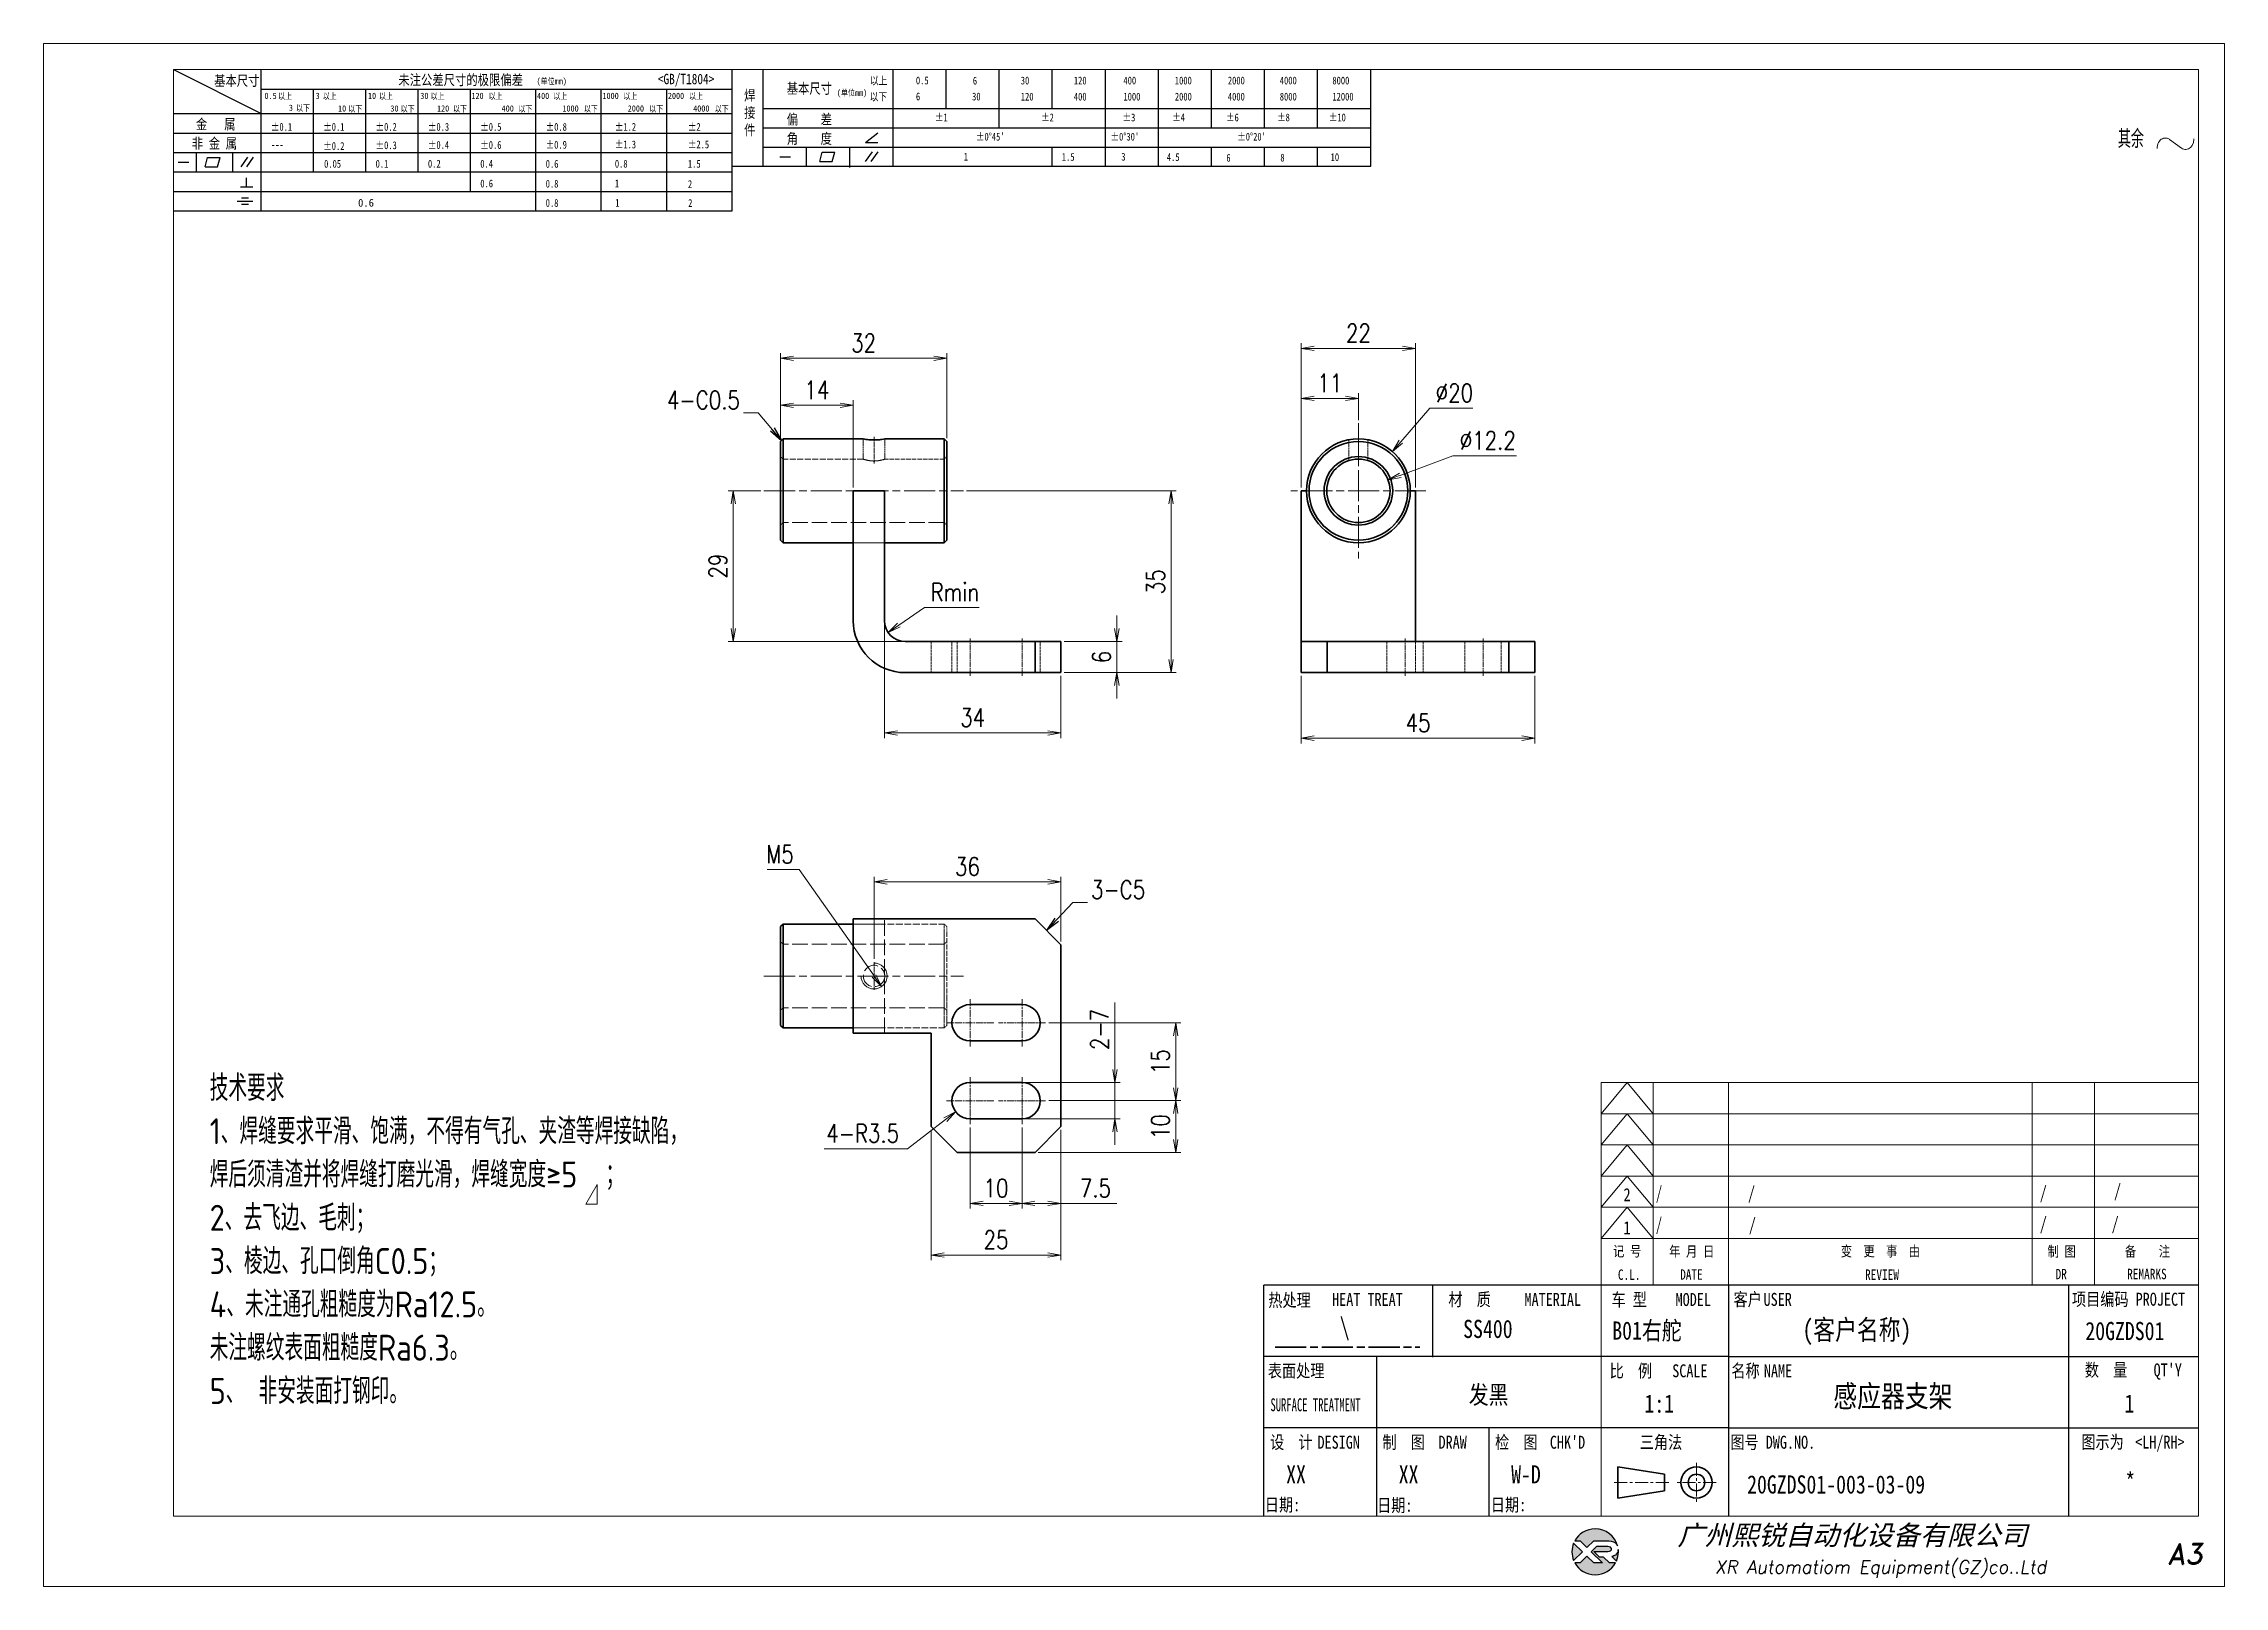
# Model space of a CAD drawing. Header units: inches. Extents: x 269 to 10986, y 1043 to 4337.
# Drawn here: x 9158.5 to 9578.5, y 3497.4 to 3794.4 of the extents above; entities that cross this region are included whole.
import ezdxf
from ezdxf.enums import TextEntityAlignment as Align

# ---------------------------------------------------------------- set-up
doc = ezdxf.new("R2010")
doc.units = ezdxf.units.IN
doc.header["$MEASUREMENT"] = 0
for name, pattern in [('AM_ISO02W050x2', [3.75, 3, -0.75]), ('AM_ISO08W050x2', [9, 6, -0.75, 1.5, -0.75]), ('CENTER', [2, 1.25, -0.25, 0.25, -0.25]), ('DOT2', [0.125, 0, -0.125])]:
    doc.linetypes.add(name, pattern=pattern)
for name, color, linetype in [('DIM', 3, 'Continuous'), ('layer 1', 7, 'Continuous'), ('图\\M+19E79\\M+195B6\\M+18E9A', 7, 'Continuous'), ('图号', 7, 'Continuous'), ('图名', 7, 'Continuous'), ('数量', 7, 'Continuous'), ('材质', 7, 'Continuous'), ('表面处理', 7, 'Continuous'), ('车型', 7, 'Continuous')]:
    doc.layers.add(name, color=color, linetype=linetype)
for name, color, linetype, lineweight in [('中心线', 2, 'AM_ISO08W050x2', 18), ('图框', 7, 'Continuous', 18), ('标注线', 3, 'Continuous', 18), ('热处理', 7, 'Continuous', 20), ('粗实线', 7, 'Continuous', 35), ('粗点划线', 6, 'AM_ISO08W050x2', 35), ('虚线', 1, 'AM_ISO02W050x2', 18)]:
    doc.layers.add(name, color=color, linetype=linetype, lineweight=lineweight)
doc.layers.add('打印', color=7, linetype='Continuous', lineweight=15, plot=False)
doc.layers.add('打印-禁用', color=7, linetype='Continuous', lineweight=15, plot=False)
doc.styles.add('DIM', font='romans.shx', dxfattribs={"width": 0.8, "bigfont": 'bigfont.shx'})
doc.styles.add('STYLE1', font='')
doc.styles.add('国标', font='simfang.ttf', dxfattribs={"width": 0.8})
doc.styles.add('机械长仿宋', font='gbenor.shx', dxfattribs={"height": 1, "bigfont": 'gbcbig.shx'})
doc.styles.add('标题\\M+18E9A', font='romand.shx', dxfattribs={"oblique": 10, "bigfont": 'bigfont.shx'})
doc.styles.get('STYLE1').set_extended_font_data('SimSun')
doc.dimstyles.new('XR 1-1', dxfattribs={"dimtxt": 3.5, "dimasz": 2.5, "dimexe": 1, "dimexo": 0.625, "dimgap": 1.2, "dimtad": 1, "dimtoh": 1, "dimdsep": 46, "dimtxsty": 'DIM', "dimblk": 'OPEN', "dimcen": 0, "dimclrd": 8, "dimclre": 8, "dimclrt": 2, "dimazin": 2, "dimtfac": 0.5, "dimtmove": 0, "dimatfit": 3, "dimldrblk": 'OPEN', "dimfxl": 0, "dimtolj": 2, "dimlwd": 18, "dimlwe": 18, "dimarcsym": 0})
doc.dimstyles.new('XR 1-1$0', dxfattribs={"dimtxt": 3.5, "dimasz": 2.5, "dimexe": 1, "dimexo": 0.625, "dimgap": 1.2, "dimtad": 1, "dimzin": 9, "dimdsep": 46, "dimtxsty": 'DIM', "dimblk": 'OPEN', "dimcen": 0, "dimclrd": 8, "dimclre": 8, "dimclrt": 2, "dimazin": 2, "dimtfac": 0.5, "dimtmove": 0, "dimatfit": 3, "dimldrblk": 'OPEN', "dimfxl": 0, "dimtolj": 2, "dimlwd": 18, "dimlwe": 18, "dimarcsym": 0})
doc.dimstyles.new('XR 1-1$3', dxfattribs={"dimtxt": 3.5, "dimasz": 2.5, "dimexe": 1, "dimexo": 0.625, "dimgap": 1.2, "dimtad": 1, "dimtoh": 1, "dimdsep": 46, "dimtxsty": 'DIM', "dimblk": 'OPEN', "dimcen": 0, "dimclrd": 8, "dimclre": 8, "dimclrt": 2, "dimazin": 2, "dimtfac": 0.5, "dimtofl": 0, "dimtmove": 0, "dimatfit": 3, "dimldrblk": 'OPEN', "dimfxl": 0, "dimtolj": 2, "dimlwd": 18, "dimlwe": 18, "dimarcsym": 0})
doc.dimstyles.new('XR 1-1$4', dxfattribs={"dimtxt": 3.5, "dimasz": 2.5, "dimexe": 1, "dimexo": 0.625, "dimgap": 1.2, "dimtad": 1, "dimtoh": 1, "dimdsep": 46, "dimtxsty": 'DIM', "dimblk": 'OPEN', "dimcen": 0, "dimclrd": 8, "dimclre": 8, "dimclrt": 2, "dimazin": 2, "dimtfac": 0.5, "dimtofl": 0, "dimtmove": 0, "dimatfit": 3, "dimldrblk": 'OPEN', "dimfxl": 0, "dimtolj": 2, "dimlwd": 18, "dimlwe": 18, "dimarcsym": 0})

msp = doc.modelspace()

# ---------------------------------------------------------------- texts
at = {"layer": '图\\M+19E79\\M+195B6\\M+18E9A', "color": 3, "style": '国标'}
for s, height, width, p in [('/', 2.5, 0.705904, (9468.969, 3571.826)), ('/', 2.5, 0.8, (9486.704, 3571.826)), ('/', 2.5, 0.8, (9542.909, 3571.924)), ('/', 2.5, 0.8, (9557.204, 3572.295)), ('2', 2.5, 0.8, (9462.737, 3571.51)), ('1', 2.5, 0.8, (9462.726, 3565.15)), ('/', 2.5, 0.705904, (9468.969, 3565.826)), ('/', 2.5, 0.8, (9486.876, 3565.741)), ('/', 2.5, 0.8, (9542.909, 3565.924)), ('/', 2.5, 0.8, (9556.741, 3565.935)), ('    (客户名称)', 3.85, 0.8, (9488.804, 3544.834)), ('20GZDS01', 3.5, 0.8, (9551.676, 3544.763)), ('1:1', 3.5, 0.8, (9466.76, 3530.787)), ('XX', 3.5, 0.8, (9397.757, 3517.17)), ('XX', 3.5, 0.8, (9419.437, 3517.17)), ('W-D', 3.5, 0.8, (9441.097, 3517.17))]:
    msp.add_text(s, height=height, dxfattribs=dict(at, width=width)).set_placement(p)
at = {"layer": '图\\M+19E79\\M+195B6\\M+18E9A', "color": 3, "style": '国标', "width": 0.8}
msp.add_text('*', height=3.5, dxfattribs=at).set_placement((9560.331, 3515.77), align=Align.CENTER)
at = {"layer": '图号', "color": 3, "style": '国标', "width": 0.8}
msp.add_text('20GZDS01-003-03-09', height=3.5, dxfattribs=at).set_placement((9486.539, 3515.227))
at = {"layer": '图名', "color": 3, "style": '国标', "width": 0.8}
msp.add_text('感应器支架', height=4.2, dxfattribs=at).set_placement((9514.611, 3531.867), align=Align.CENTER)
at = {"layer": '数量', "color": 3, "style": '国标', "width": 0.8}
msp.add_text('1', height=3.5, dxfattribs=at).set_placement((9560.177, 3530.802), align=Align.CENTER)
at = {"layer": '材质', "color": 3, "style": '国标', "width": 0.8}
msp.add_text('SS400', height=3.5, dxfattribs=at).set_placement((9436.617, 3545.173), align=Align.CENTER)
at = {"layer": '标注线', "color": 2, "char_height": 3.5, "style": 'DIM'}
for s, insert, attachment_point in [('\\A2;{\\Fromans,bigfont|c134;4-}C0.5', (9292.563, 3723.983), 9), ('\\A2;{\\Fromans,bigfont|c134;3-}C5', (9360.187, 3629.73), 7)]:
    msp.add_mtext(s, dxfattribs=dict(at, insert=insert, attachment_point=attachment_point))
at = {"layer": '标注线', "color": 2, "insert": (9190.443, 3595.814), "char_height": 10, "width": 206.04095, "attachment_point": 1, "style": '机械长仿宋'}
msp.add_mtext('{\\H0.5x;技术要求\\A2;\\P\\A0;1、\\A2;焊缝要求平滑、饱满，不得有气孔、夹渣等焊接缺陷，\\P焊后须清渣并将焊缝打磨光滑，焊缝宽度≥5  ；\\P\\A0;2、去飞边\\A2;、\\A0;毛刺；\\P3、\\A2;棱边、\\A0;孔口倒角C0.5；\\P4、未注通孔粗糙度为Ra12.5。\\P\\A2;未注螺纹表面粗糙度Ra6.3。\\A0; \\P5、\\C3; \\C2;非安装面打钢印。\\P  \\C3; }', dxfattribs=at)
at = {"layer": '热处理', "color": 3, "style": '国标', "width": 0.8}
msp.add_text('\\', height=3.5, dxfattribs=at).set_placement((9409.039, 3545.55), align=Align.CENTER)
at = {"layer": '表面处理', "color": 3, "style": '国标', "width": 0.8}
msp.add_text('发黑', height=3.5, dxfattribs=at).set_placement((9436.759, 3532.497), align=Align.CENTER)
at = {"layer": '车型', "color": 3, "style": '国标', "width": 0.8}
msp.add_text('B01右舵', height=3.5, dxfattribs=at).set_placement((9460.564, 3544.85))

# ---------------------------------------------------------------- blocks, each defined once
blk = doc.blocks.new('XR')
at = {"true_color": 0xfc8000}
h = blk.add_hatch(color=30, dxfattribs=at)
h.set_gradient(color1=(252, 128, 0), rotation=240, one_color=1, tint=1, name='INVCURVED')
edge = h.paths.add_edge_path()
edge.add_spline(control_points=[(-434.18, -5928.47), (-433.9, -5928.74), (-433.63, -5929.01), (-433.63, -5929.01), (-433.63, -5929.01), (-433.63, -5929.01), (-433.36, -5928.74), (-433.09, -5928.47)], knot_values=[0.5625, 0.5625, 0.5625, 0.5625, 0.625, 0.625, 0.625, 0.625, 0.6875, 0.6875, 0.6875, 0.6875], degree=3, periodic=0)
edge.add_spline(control_points=[(-433.09, -5928.47), (-432.82, -5928.2), (-432.54, -5927.93), (-432.54, -5927.93), (-432.54, -5927.93), (-432.54, -5927.93), (-432.04, -5927.93), (-431.53, -5927.93)], knot_values=[0.4375, 0.4375, 0.4375, 0.4375, 0.5, 0.5, 0.5, 0.5, 0.5625, 0.5625, 0.5625, 0.5625], degree=3, periodic=0)
edge.add_spline(control_points=[(-431.53, -5927.93), (-431.03, -5927.93), (-430.52, -5927.93), (-430.52, -5927.93), (-430.52, -5927.93), (-430, -5927.93), (-429.43, -5927.96), (-429.01, -5928.33)], knot_values=[0.25, 0.25, 0.25, 0.25, 0.3125, 0.3125, 0.3125, 0.3125, 0.4375, 0.4375, 0.4375, 0.4375], degree=3, periodic=0)
edge.add_spline(control_points=[(-429.01, -5928.33), (-428.88, -5928.44), (-428.78, -5928.59), (-428.71, -5928.75)], knot_values=[0.125, 0.125, 0.125, 0.125, 0.25, 0.25, 0.25, 0.25], degree=3, periodic=0)
edge.add_spline(control_points=[(-428.71, -5928.75), (-429.13, -5927.18), (-430.58, -5926.02), (-432.31, -5926.02)], knot_values=[0, 0, 0, 0, 0.125, 0.125, 0.125, 0.125], degree=3, periodic=0)
edge.add_spline(control_points=[(-432.31, -5926.02), (-433.72, -5926.02), (-434.94, -5926.79), (-435.58, -5927.93)], knot_values=[0.875, 0.875, 0.875, 0.875, 1, 1, 1, 1], degree=3, periodic=0)
edge.add_spline(control_points=[(-435.58, -5927.93), (-435.58, -5927.93), (-434.72, -5927.93), (-434.72, -5927.93), (-434.72, -5927.93), (-434.72, -5927.93), (-434.45, -5928.2), (-434.18, -5928.47)], knot_values=[0.6875, 0.6875, 0.6875, 0.6875, 0.8125, 0.8125, 0.8125, 0.8125, 0.875, 0.875, 0.875, 0.875], degree=3, periodic=0)
edge = h.paths.add_edge_path()
edge.add_spline(control_points=[(-434.79, -5929.26), (-435.04, -5929.02), (-435.34, -5928.72), (-435.54, -5928.53)], knot_values=[0.562504, 0.562504, 0.562504, 0.562504, 0.656252, 0.656252, 0.656252, 0.656252], degree=3, periodic=0)
edge.add_spline(control_points=[(-435.54, -5928.53), (-435.67, -5928.4), (-435.76, -5928.31), (-435.76, -5928.31), (-435.76, -5928.31), (-435.94, -5928.74), (-436.03, -5929.21), (-436.03, -5929.71)], knot_values=[0.25, 0.25, 0.25, 0.25, 0.312504, 0.312504, 0.312504, 0.312504, 0.562504, 0.562504, 0.562504, 0.562504], degree=3, periodic=0)
edge.add_spline(control_points=[(-436.03, -5929.71), (-436.03, -5930.2), (-435.94, -5930.67), (-435.76, -5931.1), (-435.76, -5931.1), (-435.4, -5930.75), (-435.05, -5930.4)], knot_values=[0.874998, 0.874998, 0.874998, 0.874998, 1.124998, 1.124998, 1.124998, 1.25, 1.25, 1.25, 1.25], degree=3, periodic=0)
edge.add_spline(control_points=[(-435.05, -5930.4), (-434.7, -5930.05), (-434.34, -5929.71), (-434.34, -5929.71), (-434.34, -5929.71), (-434.34, -5929.71), (-434.34, -5929.71), (-434.34, -5929.71)], knot_values=[0.749878, 0.749878, 0.749878, 0.749878, 0.874875, 0.874875, 0.874875, 0.874875, 0.874998, 0.874998, 0.874998, 0.874998], degree=3, periodic=0)
edge.add_spline(control_points=[(-434.34, -5929.71), (-434.34, -5929.71), (-434.34, -5929.71), (-434.34, -5929.71)], knot_values=[0.749634, 0.749634, 0.749634, 0.749634, 0.749817, 0.749817, 0.749817, 0.749817], degree=3, periodic=0)
edge.add_spline(control_points=[(-434.35, -5929.7), (-434.35, -5929.7), (-434.35, -5929.7), (-434.35, -5929.7)], knot_values=[0.738281, 0.738281, 0.738281, 0.738281, 0.742188, 0.742188, 0.742188, 0.742188], degree=3, periodic=0)
edge.add_spline(control_points=[(-434.35, -5929.7), (-434.36, -5929.69), (-434.37, -5929.68), (-434.38, -5929.67)], knot_values=[0.726563, 0.726563, 0.726563, 0.726563, 0.738281, 0.738281, 0.738281, 0.738281], degree=3, periodic=0)
edge.add_spline(control_points=[(-434.38, -5929.67), (-434.38, -5929.66), (-434.39, -5929.65), (-434.4, -5929.65)], knot_values=[0.718751, 0.718751, 0.718751, 0.718751, 0.726563, 0.726563, 0.726563, 0.726563], degree=3, periodic=0)
edge.add_spline(control_points=[(-434.4, -5929.65), (-434.42, -5929.63), (-434.45, -5929.6), (-434.47, -5929.58)], knot_values=[0.703126, 0.703126, 0.703126, 0.703126, 0.718751, 0.718751, 0.718751, 0.718751], degree=3, periodic=0)
edge.add_spline(control_points=[(-434.47, -5929.58), (-434.5, -5929.55), (-434.53, -5929.52), (-434.56, -5929.49)], knot_values=[0.687501, 0.687501, 0.687501, 0.687501, 0.703126, 0.703126, 0.703126, 0.703126], degree=3, periodic=0)
edge.add_spline(control_points=[(-434.56, -5929.49), (-434.63, -5929.42), (-434.71, -5929.35), (-434.79, -5929.26)], knot_values=[0.656252, 0.656252, 0.656252, 0.656252, 0.687501, 0.687501, 0.687501, 0.687501], degree=3, periodic=0)
at = {"true_color": 0x0348ff}
h = blk.add_hatch(color=160, dxfattribs=at)
h.set_gradient(color1=(3, 72, 255), color2=(0, 41, 153), one_color=1, tint=0.3, name='HEMISPHERICAL')
edge = h.paths.add_edge_path()
edge.add_spline(control_points=[(-432.54, -5929.67), (-432.26, -5929.95), (-431.94, -5930.23), (-431.66, -5930.51), (-431.66, -5930.51), (-431.66, -5930.51), (-431.66, -5930.51), (-431.66, -5930.51)], knot_values=[0.736842, 0.736842, 0.736842, 0.736842, 0.789474, 0.789474, 0.789474, 0.789474, 0.802633, 0.802633, 0.802633, 0.802633], degree=3, periodic=0)
edge.add_spline(control_points=[(-431.66, -5930.51), (-431.65, -5930.51), (-431.65, -5930.52), (-431.65, -5930.52)], knot_values=[0.802633, 0.802633, 0.802633, 0.802633, 0.815791, 0.815791, 0.815791, 0.815791], degree=3, periodic=0)
edge.add_spline(control_points=[(-431.65, -5930.52), (-431.64, -5930.53), (-431.64, -5930.53), (-431.64, -5930.53)], knot_values=[0.815791, 0.815791, 0.815791, 0.815791, 0.82237, 0.82237, 0.82237, 0.82237], degree=3, periodic=0)
edge.add_spline(control_points=[(-431.64, -5930.53), (-431.64, -5930.53), (-431.64, -5930.53), (-431.63, -5930.54)], knot_values=[0.82237, 0.82237, 0.82237, 0.82237, 0.828949, 0.828949, 0.828949, 0.828949], degree=3, periodic=0)
edge.add_spline(control_points=[(-431.63, -5930.54), (-431.63, -5930.54), (-431.63, -5930.54), (-431.63, -5930.54), (-431.63, -5930.54), (-431.63, -5930.54), (-431.59, -5930.54), (-431.52, -5930.54)], knot_values=[0.841901, 0.841901, 0.841901, 0.841901, 0.842105, 0.842105, 0.842105, 0.842105, 0.855264, 0.855264, 0.855264, 0.855264], degree=3, periodic=0)
edge.add_spline(control_points=[(-431.52, -5930.54), (-431.46, -5930.54), (-431.38, -5930.54), (-431.3, -5930.54)], knot_values=[0.855264, 0.855264, 0.855264, 0.855264, 0.868422, 0.868422, 0.868422, 0.868422], degree=3, periodic=0)
edge.add_spline(control_points=[(-431.3, -5930.54), (-431.26, -5930.54), (-431.22, -5930.54), (-431.18, -5930.54)], knot_values=[0.868422, 0.868422, 0.868422, 0.868422, 0.875, 0.875, 0.875, 0.875], degree=3, periodic=0)
edge.add_spline(control_points=[(-431.18, -5930.54), (-431.14, -5930.54), (-431.1, -5930.54), (-431.07, -5930.54)], knot_values=[0.875, 0.875, 0.875, 0.875, 0.881579, 0.881579, 0.881579, 0.881579], degree=3, periodic=0)
edge.add_spline(control_points=[(-431.07, -5930.54), (-431.05, -5930.54), (-431.04, -5930.54), (-431.03, -5930.54)], knot_values=[0.881579, 0.881579, 0.881579, 0.881579, 0.884869, 0.884869, 0.884869, 0.884869], degree=3, periodic=0)
edge.add_spline(control_points=[(-431.03, -5930.54), (-431.02, -5930.54), (-431, -5930.54), (-431, -5930.54)], knot_values=[0.884869, 0.884869, 0.884869, 0.884869, 0.888158, 0.888158, 0.888158, 0.888158], degree=3, periodic=0)
edge.add_spline(control_points=[(-431, -5930.54), (-430.99, -5930.54), (-430.99, -5930.54), (-430.98, -5930.54)], knot_values=[0.888158, 0.888158, 0.888158, 0.888158, 0.889803, 0.889803, 0.889803, 0.889803], degree=3, periodic=0)
edge.add_spline(control_points=[(-430.98, -5930.54), (-430.98, -5930.54), (-430.98, -5930.54), (-430.97, -5930.54)], knot_values=[0.889803, 0.889803, 0.889803, 0.889803, 0.891447, 0.891447, 0.891447, 0.891447], degree=3, periodic=0)
edge.add_spline(control_points=[(-430.97, -5930.54), (-430.97, -5930.54), (-430.97, -5930.54), (-430.97, -5930.54)], knot_values=[0.891447, 0.891447, 0.891447, 0.891447, 0.89227, 0.89227, 0.89227, 0.89227], degree=3, periodic=0)
edge.add_spline(control_points=[(-430.97, -5930.54), (-430.97, -5930.54), (-430.97, -5930.54), (-430.97, -5930.54)], knot_values=[0.89227, 0.89227, 0.89227, 0.89227, 0.893092, 0.893092, 0.893092, 0.893092], degree=3, periodic=0)
edge.add_spline(control_points=[(-430.97, -5930.54), (-430.97, -5930.54), (-430.97, -5930.54), (-430.97, -5930.54)], knot_values=[0.893092, 0.893092, 0.893092, 0.893092, 0.893503, 0.893503, 0.893503, 0.893503], degree=3, periodic=0)
edge.add_spline(control_points=[(-430.97, -5930.54), (-430.97, -5930.54), (-430.97, -5930.54), (-430.97, -5930.54)], knot_values=[0.893503, 0.893503, 0.893503, 0.893503, 0.893914, 0.893914, 0.893914, 0.893914], degree=3, periodic=0)
edge.add_spline(control_points=[(-430.97, -5930.54), (-430.97, -5930.54), (-430.97, -5930.54), (-430.97, -5930.54)], knot_values=[0.893914, 0.893914, 0.893914, 0.893914, 0.89412, 0.89412, 0.89412, 0.89412], degree=3, periodic=0)
edge.add_spline(control_points=[(-430.97, -5930.54), (-430.97, -5930.54), (-430.97, -5930.54), (-430.97, -5930.54)], knot_values=[0.89412, 0.89412, 0.89412, 0.89412, 0.894326, 0.894326, 0.894326, 0.894326], degree=3, periodic=0)
edge.add_spline(control_points=[(-430.97, -5930.54), (-430.97, -5930.54), (-430.97, -5930.54), (-430.97, -5930.54)], knot_values=[0.894428, 0.894428, 0.894428, 0.894428, 0.894531, 0.894531, 0.894531, 0.894531], degree=3, periodic=0)
edge.add_spline(control_points=[(-430.97, -5930.54), (-430.97, -5930.54), (-430.97, -5930.54), (-430.97, -5930.54)], knot_values=[0.894531, 0.894531, 0.894531, 0.894531, 0.894583, 0.894583, 0.894583, 0.894583], degree=3, periodic=0)
edge.add_spline(control_points=[(-430.97, -5930.54), (-430.97, -5930.54), (-430.97, -5930.54), (-430.97, -5930.54), (-430.97, -5930.54), (-430.97, -5930.54), (-430.73, -5930.78), (-430.49, -5931.01)], knot_values=[0.894685, 0.894685, 0.894685, 0.894685, 0.894737, 0.894737, 0.894737, 0.894737, 0.921052, 0.921052, 0.921052, 0.921052], degree=3, periodic=0)
edge.add_spline(control_points=[(-430.49, -5931.01), (-430.26, -5931.24), (-430.02, -5931.48), (-430.02, -5931.48)], knot_values=[0.921052, 0.921052, 0.921052, 0.921052, 0.947368, 0.947368, 0.947368, 0.947368], degree=3, periodic=0)
edge.add_spline(control_points=[(-430.02, -5931.48), (-430.02, -5931.48), (-430.02, -5931.48), (-430.02, -5931.48)], knot_values=[0.947522, 0.947522, 0.947522, 0.947522, 0.947573, 0.947573, 0.947573, 0.947573], degree=3, periodic=0)
edge.add_spline(control_points=[(-430.02, -5931.48), (-430.02, -5931.48), (-430.02, -5931.48), (-430.02, -5931.48)], knot_values=[0.947573, 0.947573, 0.947573, 0.947573, 0.947676, 0.947676, 0.947676, 0.947676], degree=3, periodic=0)
edge.add_spline(control_points=[(-430.02, -5931.48), (-430.02, -5931.48), (-430.02, -5931.48), (-430.02, -5931.48)], knot_values=[0.947676, 0.947676, 0.947676, 0.947676, 0.947779, 0.947779, 0.947779, 0.947779], degree=3, periodic=0)
edge.add_spline(control_points=[(-430.02, -5931.48), (-430.02, -5931.48), (-430.02, -5931.48), (-430.02, -5931.48)], knot_values=[0.947779, 0.947779, 0.947779, 0.947779, 0.947984, 0.947984, 0.947984, 0.947984], degree=3, periodic=0)
edge.add_spline(control_points=[(-430.02, -5931.48), (-430.02, -5931.48), (-430.02, -5931.48), (-430.02, -5931.48)], knot_values=[0.947984, 0.947984, 0.947984, 0.947984, 0.94819, 0.94819, 0.94819, 0.94819], degree=3, periodic=0)
edge.add_spline(control_points=[(-430.02, -5931.48), (-430.02, -5931.48), (-430.02, -5931.48), (-430.02, -5931.48)], knot_values=[0.94819, 0.94819, 0.94819, 0.94819, 0.948601, 0.948601, 0.948601, 0.948601], degree=3, periodic=0)
edge.add_spline(control_points=[(-430.02, -5931.48), (-430.02, -5931.48), (-430.02, -5931.48), (-430.02, -5931.48)], knot_values=[0.948601, 0.948601, 0.948601, 0.948601, 0.949012, 0.949012, 0.949012, 0.949012], degree=3, periodic=0)
edge.add_spline(control_points=[(-430.02, -5931.48), (-430.02, -5931.48), (-430.01, -5931.48), (-430.01, -5931.48)], knot_values=[0.949012, 0.949012, 0.949012, 0.949012, 0.949834, 0.949834, 0.949834, 0.949834], degree=3, periodic=0)
edge.add_spline(control_points=[(-430.01, -5931.48), (-430.01, -5931.48), (-430.01, -5931.48), (-430.01, -5931.48)], knot_values=[0.949834, 0.949834, 0.949834, 0.949834, 0.950657, 0.950657, 0.950657, 0.950657], degree=3, periodic=0)
edge.add_spline(control_points=[(-430.01, -5931.48), (-430.01, -5931.48), (-430, -5931.48), (-430, -5931.48)], knot_values=[0.950657, 0.950657, 0.950657, 0.950657, 0.952301, 0.952301, 0.952301, 0.952301], degree=3, periodic=0)
edge.add_spline(control_points=[(-430, -5931.48), (-429.99, -5931.48), (-429.98, -5931.48), (-429.98, -5931.48)], knot_values=[0.952301, 0.952301, 0.952301, 0.952301, 0.953946, 0.953946, 0.953946, 0.953946], degree=3, periodic=0)
edge.add_spline(control_points=[(-429.98, -5931.48), (-429.96, -5931.48), (-429.95, -5931.48), (-429.93, -5931.48)], knot_values=[0.953946, 0.953946, 0.953946, 0.953946, 0.957236, 0.957236, 0.957236, 0.957236], degree=3, periodic=0)
edge.add_spline(control_points=[(-429.93, -5931.48), (-429.91, -5931.48), (-429.89, -5931.48), (-429.87, -5931.48)], knot_values=[0.957236, 0.957236, 0.957236, 0.957236, 0.960525, 0.960525, 0.960525, 0.960525], degree=3, periodic=0)
edge.add_spline(control_points=[(-429.87, -5931.48), (-429.82, -5931.48), (-429.77, -5931.48), (-429.71, -5931.48)], knot_values=[0.960525, 0.960525, 0.960525, 0.960525, 0.967104, 0.967104, 0.967104, 0.967104], degree=3, periodic=0)
edge.add_spline(control_points=[(-429.71, -5931.48), (-429.65, -5931.48), (-429.59, -5931.48), (-429.53, -5931.48)], knot_values=[0.967104, 0.967104, 0.967104, 0.967104, 0.973683, 0.973683, 0.973683, 0.973683], degree=3, periodic=0)
edge.add_spline(control_points=[(-429.53, -5931.48), (-429.41, -5931.48), (-429.29, -5931.48), (-429.19, -5931.48)], knot_values=[0.973683, 0.973683, 0.973683, 0.973683, 0.98684, 0.98684, 0.98684, 0.98684], degree=3, periodic=0)
edge.add_spline(control_points=[(-429.19, -5931.48), (-429.1, -5931.48), (-429.04, -5931.48), (-429.04, -5931.48), (-429.67, -5932.62), (-430.9, -5933.39), (-432.31, -5933.39)], knot_values=[0.98684, 0.98684, 0.98684, 0.98684, 1, 1, 1, 1.052632, 1.052632, 1.052632, 1.052632], degree=3, periodic=0)
edge.add_spline(control_points=[(-432.31, -5933.39), (-433.72, -5933.39), (-434.94, -5932.62), (-435.58, -5931.48), (-435.58, -5931.48), (-435.58, -5931.48), (-435.36, -5931.48), (-435.15, -5931.48)], knot_values=[0.052632, 0.052632, 0.052632, 0.052632, 0.105263, 0.105263, 0.105263, 0.105263, 0.131579, 0.131579, 0.131579, 0.131579], degree=3, periodic=0)
edge.add_spline(control_points=[(-435.15, -5931.48), (-434.93, -5931.48), (-434.72, -5931.48), (-434.72, -5931.48), (-434.72, -5931.48), (-434.72, -5931.48), (-434.45, -5931.21), (-434.18, -5930.94)], knot_values=[0.131579, 0.131579, 0.131579, 0.131579, 0.157895, 0.157895, 0.157895, 0.157895, 0.184211, 0.184211, 0.184211, 0.184211], degree=3, periodic=0)
edge.add_spline(control_points=[(-434.18, -5930.94), (-433.9, -5930.67), (-433.63, -5930.4), (-433.63, -5930.4), (-433.63, -5930.4), (-433.63, -5930.4), (-433.36, -5930.67), (-433.09, -5930.94)], knot_values=[0.184211, 0.184211, 0.184211, 0.184211, 0.210526, 0.210526, 0.210526, 0.210526, 0.236842, 0.236842, 0.236842, 0.236842], degree=3, periodic=0)
edge.add_spline(control_points=[(-433.09, -5930.94), (-432.82, -5931.21), (-432.54, -5931.48), (-432.54, -5931.48), (-432.54, -5931.48), (-432.54, -5931.48), (-432.19, -5931.48), (-431.83, -5931.48)], knot_values=[0.236842, 0.236842, 0.236842, 0.236842, 0.263158, 0.263158, 0.263158, 0.263158, 0.289474, 0.289474, 0.289474, 0.289474], degree=3, periodic=0)
edge.add_spline(control_points=[(-431.83, -5931.48), (-431.48, -5931.48), (-431.12, -5931.48), (-431.12, -5931.48), (-431.12, -5931.48), (-431.12, -5931.48), (-431.57, -5931.03), (-432.02, -5930.59)], knot_values=[0.289474, 0.289474, 0.289474, 0.289474, 0.315789, 0.315789, 0.315789, 0.315789, 0.342105, 0.342105, 0.342105, 0.342105], degree=3, periodic=0)
edge.add_spline(control_points=[(-432.02, -5930.59), (-432.47, -5930.15), (-432.92, -5929.71), (-432.92, -5929.71), (-432.92, -5929.71), (-432.92, -5929.71), (-432.71, -5929.5), (-432.5, -5929.29)], knot_values=[0.342105, 0.342105, 0.342105, 0.342105, 0.368421, 0.368421, 0.368421, 0.368421, 0.394737, 0.394737, 0.394737, 0.394737], degree=3, periodic=0)
edge.add_spline(control_points=[(-432.5, -5929.29), (-432.3, -5929.09), (-432.09, -5928.88), (-432.09, -5928.88)], knot_values=[0.394737, 0.394737, 0.394737, 0.394737, 0.421053, 0.421053, 0.421053, 0.421053], degree=3, periodic=0)
edge.add_spline(control_points=[(-432.09, -5928.88), (-432.09, -5928.88), (-432.06, -5928.86), (-432.06, -5928.86)], knot_values=[0.421053, 0.421053, 0.421053, 0.421053, 0.473684, 0.473684, 0.473684, 0.473684], degree=3, periodic=0)
edge.add_spline(control_points=[(-432.06, -5928.86), (-432.06, -5928.86), (-432.06, -5928.86), (-432.06, -5928.86), (-432.06, -5928.86), (-432.06, -5928.86), (-430.4, -5928.86), (-430.26, -5928.86)], knot_values=[0.473684, 0.473684, 0.473684, 0.473684, 0.473684, 0.473684, 0.473684, 0.473684, 0.526316, 0.526316, 0.526316, 0.526316], degree=3, periodic=0)
edge.add_spline(control_points=[(-430.26, -5928.86), (-429.54, -5928.86), (-429.62, -5929.4), (-429.83, -5929.55)], knot_values=[0.526316, 0.526316, 0.526316, 0.526316, 0.578947, 0.578947, 0.578947, 0.578947], degree=3, periodic=0)
edge.add_spline(control_points=[(-429.83, -5929.55), (-429.94, -5929.62), (-430.08, -5929.65), (-430.26, -5929.65), (-430.26, -5929.65), (-430.26, -5929.65), (-430.48, -5929.65), (-430.71, -5929.66)], knot_values=[0.578947, 0.578947, 0.578947, 0.578947, 0.631579, 0.631579, 0.631579, 0.631579, 0.657895, 0.657895, 0.657895, 0.657895], degree=3, periodic=0)
edge.add_spline(control_points=[(-430.71, -5929.66), (-430.93, -5929.66), (-431.15, -5929.67), (-431.15, -5929.67), (-431.15, -5929.67), (-431.15, -5929.67), (-432.54, -5929.67), (-432.54, -5929.67)], knot_values=[0.657895, 0.657895, 0.657895, 0.657895, 0.684211, 0.684211, 0.684211, 0.684211, 0.736842, 0.736842, 0.736842, 0.736842], degree=3, periodic=0)
edge = h.paths.add_edge_path()
edge.add_spline(control_points=[(-428.6, -5929.32), (-428.61, -5929.67), (-428.76, -5930), (-429.06, -5930.22)], knot_values=[0.8, 0.8, 0.8, 0.8, 1, 1, 1, 1], degree=3, periodic=0)
edge.add_spline(control_points=[(-429.06, -5930.22), (-429.22, -5930.34), (-429.41, -5930.43), (-429.61, -5930.48)], knot_values=[0.6, 0.6, 0.6, 0.6, 0.8, 0.8, 0.8, 0.8], degree=3, periodic=0)
edge.add_spline(control_points=[(-429.61, -5930.48), (-429.61, -5930.48), (-428.9, -5931.19), (-428.9, -5931.19), (-428.9, -5931.19), (-428.69, -5930.73), (-428.58, -5930.23), (-428.58, -5929.71)], knot_values=[0.2, 0.2, 0.2, 0.2, 0.4, 0.4, 0.4, 0.4, 0.6, 0.6, 0.6, 0.6], degree=3, periodic=0)
edge.add_spline(control_points=[(-428.58, -5929.71), (-428.58, -5929.58), (-428.59, -5929.45), (-428.6, -5929.32)], knot_values=[0, 0, 0, 0, 0.2, 0.2, 0.2, 0.2], degree=3, periodic=0)
at = {"layer": 'layer 1', "color": 30}
for points, knots in [([(-435.76, -5931.1), (-435.94, -5930.67), (-436.03, -5930.2), (-436.03, -5929.71), (-436.03, -5929.71), (-436.03, -5929.21), (-435.94, -5928.74), (-435.76, -5928.31), (-435.76, -5928.31), (-435.76, -5928.31), (-434.34, -5929.71), (-434.34, -5929.71), (-434.34, -5929.71), (-434.34, -5929.71), (-435.76, -5931.1), (-435.76, -5931.1)], [0, 0, 0, 0, 0.25, 0.25, 0.25, 0.25, 0.5, 0.5, 0.5, 0.5, 0.75, 0.75, 0.75, 0.75, 1, 1, 1, 1]), ([(-432.31, -5926.02), (-430.58, -5926.02), (-429.13, -5927.18), (-428.71, -5928.75), (-428.71, -5928.75), (-428.78, -5928.59), (-428.88, -5928.44), (-429.01, -5928.33), (-429.01, -5928.33), (-429.43, -5927.96), (-430, -5927.93), (-430.52, -5927.93), (-430.52, -5927.93), (-430.52, -5927.93), (-432.54, -5927.93), (-432.54, -5927.93), (-432.54, -5927.93), (-432.54, -5927.93), (-433.63, -5929.01), (-433.63, -5929.01), (-433.63, -5929.01), (-433.63, -5929.01), (-434.72, -5927.93), (-434.72, -5927.93), (-434.72, -5927.93), (-434.72, -5927.93), (-435.58, -5927.93), (-435.58, -5927.93), (-435.58, -5927.93), (-434.94, -5926.79), (-433.72, -5926.02), (-432.31, -5926.02)], [0, 0, 0, 0, 0.125, 0.125, 0.125, 0.125, 0.25, 0.25, 0.25, 0.25, 0.375, 0.375, 0.375, 0.375, 0.5, 0.5, 0.5, 0.5, 0.625, 0.625, 0.625, 0.625, 0.75, 0.75, 0.75, 0.75, 0.875, 0.875, 0.875, 0.875, 1, 1, 1, 1])]:
    blk.add_open_spline(points, degree=3, knots=knots, dxfattribs=at)
at = {"layer": 'layer 1', "color": 154}
for points, knots in [([(-429.04, -5931.48), (-429.67, -5932.62), (-430.9, -5933.39), (-432.31, -5933.39), (-432.31, -5933.39), (-433.72, -5933.39), (-434.94, -5932.62), (-435.58, -5931.48), (-435.58, -5931.48), (-435.58, -5931.48), (-434.72, -5931.48), (-434.72, -5931.48), (-434.72, -5931.48), (-434.72, -5931.48), (-433.63, -5930.4), (-433.63, -5930.4), (-433.63, -5930.4), (-433.63, -5930.4), (-432.54, -5931.48), (-432.54, -5931.48), (-432.54, -5931.48), (-432.54, -5931.48), (-431.12, -5931.48), (-431.12, -5931.48), (-431.12, -5931.48), (-431.12, -5931.48), (-432.92, -5929.71), (-432.92, -5929.71), (-432.92, -5929.71), (-432.92, -5929.71), (-432.09, -5928.88), (-432.09, -5928.88), (-432.09, -5928.88), (-432.09, -5928.88), (-432.06, -5928.86), (-432.06, -5928.86), (-432.06, -5928.86), (-432.06, -5928.86), (-430.4, -5928.86), (-430.26, -5928.86), (-430.26, -5928.86), (-429.54, -5928.86), (-429.62, -5929.4), (-429.83, -5929.55), (-429.83, -5929.55), (-429.94, -5929.62), (-430.08, -5929.65), (-430.26, -5929.65), (-430.26, -5929.65), (-430.26, -5929.65), (-431.15, -5929.67), (-431.15, -5929.67), (-431.15, -5929.67), (-431.15, -5929.67), (-432.54, -5929.67), (-432.54, -5929.67), (-432.54, -5929.67), (-432.26, -5929.95), (-431.94, -5930.23), (-431.66, -5930.51), (-431.66, -5930.51), (-431.66, -5930.51), (-431.63, -5930.54), (-431.63, -5930.54), (-431.63, -5930.54), (-431.63, -5930.54), (-430.97, -5930.54), (-430.97, -5930.54), (-430.97, -5930.54), (-430.97, -5930.54), (-430.02, -5931.48), (-430.02, -5931.48), (-430.02, -5931.48), (-430.02, -5931.48), (-429.04, -5931.48), (-429.04, -5931.48)], [0, 0, 0, 0, 0.052632, 0.052632, 0.052632, 0.052632, 0.105263, 0.105263, 0.105263, 0.105263, 0.157895, 0.157895, 0.157895, 0.157895, 0.210526, 0.210526, 0.210526, 0.210526, 0.263158, 0.263158, 0.263158, 0.263158, 0.315789, 0.315789, 0.315789, 0.315789, 0.368421, 0.368421, 0.368421, 0.368421, 0.421053, 0.421053, 0.421053, 0.421053, 0.473684, 0.473684, 0.473684, 0.473684, 0.526316, 0.526316, 0.526316, 0.526316, 0.578947, 0.578947, 0.578947, 0.578947, 0.631579, 0.631579, 0.631579, 0.631579, 0.684211, 0.684211, 0.684211, 0.684211, 0.736842, 0.736842, 0.736842, 0.736842, 0.789474, 0.789474, 0.789474, 0.789474, 0.842105, 0.842105, 0.842105, 0.842105, 0.894737, 0.894737, 0.894737, 0.894737, 0.947368, 0.947368, 0.947368, 0.947368, 1, 1, 1, 1]), ([(-428.6, -5929.32), (-428.59, -5929.45), (-428.58, -5929.58), (-428.58, -5929.71), (-428.58, -5929.71), (-428.58, -5930.23), (-428.69, -5930.73), (-428.9, -5931.19), (-428.9, -5931.19), (-428.9, -5931.19), (-429.61, -5930.48), (-429.61, -5930.48), (-429.61, -5930.48), (-429.41, -5930.43), (-429.22, -5930.34), (-429.06, -5930.22), (-429.06, -5930.22), (-428.76, -5930), (-428.61, -5929.67), (-428.6, -5929.32)], [0, 0, 0, 0, 0.2, 0.2, 0.2, 0.2, 0.4, 0.4, 0.4, 0.4, 0.6, 0.6, 0.6, 0.6, 0.8, 0.8, 0.8, 0.8, 1, 1, 1, 1])]:
    blk.add_open_spline(points, degree=3, knots=knots, dxfattribs=at)
blk = doc.blocks.new('GZDEH零件A3图框V01版')
at = {"layer": '中心线', "color": 1, "linetype": 'CENTER', "lineweight": 5, "ltscale": 2}
for p, q in [((3175.82, -1822.66), (3175.82, -1830.26)), ((3170.49, -1826.46), (3159.89, -1826.46)), ((3179.62, -1826.46), (3172.02, -1826.46))]:
    blk.add_line(p, q, dxfattribs=at)
at = {"layer": '图\\M+19E79\\M+195B6\\M+18E9A', "color": 9}
for p, q in [((2882.49, -1554.46), (2899.37, -1562.92)), ((2899.37, -1581.67), (2899.37, -1554.46)), ((2990.09, -1581.67), (2990.09, -1554.46)), ((2996.09, -1573.08), (2996.09, -1554.46)), ((3021.09, -1561.98), (3021.09, -1554.46)), ((3031.31, -1561.98), (3031.31, -1554.46)), ((3041.53, -1561.98), (3041.53, -1554.46)), ((3051.75, -1561.98), (3051.75, -1554.46)), ((3061.98, -1561.98), (3061.98, -1554.46)), ((3072.2, -1561.98), (3072.2, -1554.46)), ((3082.42, -1561.98), (3082.42, -1554.46)), ((3092.64, -1561.98), (3092.64, -1554.46)), ((3102.86, -1561.98), (3102.86, -1554.46)), ((3113.09, -1573.08), (3113.09, -1554.46)), ((2899.37, -1558.24), (2990.09, -1558.24)), ((2909.45, -1574.17), (2909.45, -1558.24)), ((2919.53, -1574.17), (2919.53, -1558.24)), ((2929.61, -1574.17), (2929.61, -1558.24)), ((2939.69, -1577.92), (2939.69, -1558.24)), ((2952.29, -1581.67), (2952.29, -1558.24)), ((2964.89, -1581.67), (2964.89, -1558.24)), ((2977.49, -1581.67), (2977.49, -1558.24)), ((2996.09, -1561.98), (3113.09, -1561.98)), ((3021.09, -1573.08), (3021.09, -1561.98)), ((3041.53, -1565.68), (3041.53, -1561.98)), ((3061.98, -1573.08), (3061.98, -1561.98)), ((3072.2, -1573.08), (3072.2, -1561.98)), ((3082.42, -1565.68), (3082.42, -1561.98)), ((3092.64, -1565.68), (3092.64, -1561.98)), ((3102.86, -1565.68), (3102.86, -1561.98)), ((2882.49, -1562.92), (2990.09, -1562.92)), ((2996.09, -1565.68), (3113.09, -1565.68)), ((2882.49, -1566.67), (2990.09, -1566.67)), ((2882.49, -1570.42), (2990.09, -1570.42)), ((2886.92, -1574.12), (2886.92, -1570.42)), ((2893.91, -1574.12), (2893.91, -1570.42)), ((2996.09, -1569.38), (3113.09, -1569.38)), ((3004.42, -1573.08), (3004.42, -1569.38)), ((3006.97, -1572.12), (3007.45, -1570.33)), ((3007.45, -1570.33), (3009.86, -1570.33)), ((3009.39, -1572.12), (3009.86, -1570.33)), ((3012.75, -1573.08), (3012.75, -1569.38)), ((3015.75, -1568.51), (3018.15, -1566.66)), ((3015.75, -1568.51), (3018.15, -1568.51)), ((3015.81, -1572.12), (3017.15, -1570.26)), ((3016.89, -1572.12), (3018.23, -1570.26)), ((3051.75, -1573.08), (3051.75, -1569.38)), ((3082.42, -1573.08), (3082.42, -1569.48)), ((3092.64, -1573.08), (3092.64, -1569.38)), ((3102.86, -1573.08), (3102.86, -1569.38)), ((2882.49, -1574.17), (2990.09, -1574.17)), ((2883.43, -1572.27), (2885.49, -1572.27)), ((2888.59, -1573.16), (2889.07, -1571.37)), ((2888.59, -1573.16), (2891, -1573.16)), ((2889.07, -1571.37), (2891.48, -1571.37)), ((2891, -1573.16), (2891.48, -1571.37)), ((2895.52, -1573.16), (2896.85, -1571.3)), ((2896.6, -1573.16), (2897.94, -1571.3)), ((2990.09, -1573.08), (3113.09, -1573.08)), ((2999.26, -1571.23), (3001.32, -1571.23)), ((3006.97, -1572.12), (3009.39, -1572.12)), ((3012.75, -1573.33), (3012.75, -1573.08)), ((2882.49, -1577.92), (2990.09, -1577.92)), ((2895.42, -1577.05), (2897.81, -1577.05)), ((2895.57, -1579.17), (2896.92, -1579.17)), ((2896.58, -1577.05), (2896.58, -1575.28)), ((2882.49, -1581.67), (2990.09, -1581.67)), ((2894.79, -1579.77), (2897.77, -1579.77)), ((2895.57, -1580.37), (2896.93, -1580.37)), ((3272.49, -1788.46), (3092.49, -1788.46)), ((3124.99, -1788.46), (3124.99, -1802.35)), ((3181.99, -1788.46), (3181.99, -1832.96)), ((3247.49, -1788.46), (3247.49, -1832.96)), ((3181.99, -1802.21), (3092.49, -1802.21)), ((3114.17, -1802.21), (3114.17, -1815.96)), ((3181.99, -1802.21), (3272.49, -1802.21)), ((3181.99, -1815.96), (3092.49, -1815.96)), ((3114.17, -1815.96), (3114.17, -1832.96)), ((3114.17, -1815.96), (3114.17, -1832.96)), ((3135.83, -1815.96), (3135.83, -1832.96)), ((3135.83, -1815.96), (3135.83, -1832.96)), ((3181.99, -1815.96), (3272.49, -1815.96))]:
    blk.add_line(p, q, dxfattribs=at)
at = {"layer": '图\\M+19E79\\M+195B6\\M+18E9A', "color": 7}
blk.add_line((3272.49, -1788.46), (3092.49, -1788.46), dxfattribs=at)
at = {"layer": '图\\M+19E79\\M+195B6\\M+18E9A', "color": 9, "linetype": 'Continuous'}
blk.add_line((3092.49, -1832.96), (3092.49, -1788.46), dxfattribs=at)
at = {"layer": '图框', "linetype": 'Continuous'}
for p, q in [((2882.49, -1554.46), (2882.49, -1832.96)), ((3272.49, -1554.46), (2882.49, -1554.46)), ((3272.49, -1832.96), (3272.49, -1554.46)), ((3157.49, -1749.46), (3272.49, -1749.46)), ((3157.49, -1832.96), (3157.49, -1749.46)), ((2882.49, -1832.96), (3272.49, -1832.96))]:
    blk.add_line(p, q, dxfattribs=at)
at = {"layer": '图框', "color": 9}
for p, q in [((3157.49, -1755.46), (3162.49, -1749.46)), ((3162.49, -1749.46), (3167.49, -1755.46)), ((3167.49, -1788.46), (3167.49, -1749.46)), ((3240.49, -1788.46), (3240.49, -1749.46)), ((3252.49, -1749.46), (3252.49, -1788.46)), ((3157.49, -1755.46), (3272.49, -1755.46)), ((3157.49, -1761.46), (3162.49, -1755.46)), ((3162.49, -1755.46), (3167.49, -1761.46)), ((3157.49, -1761.46), (3272.49, -1761.46)), ((3157.49, -1767.46), (3162.49, -1761.46)), ((3162.49, -1761.46), (3167.49, -1767.46)), ((3157.49, -1767.46), (3272.49, -1767.46)), ((3157.49, -1773.46), (3162.49, -1767.46)), ((3162.49, -1767.46), (3167.49, -1773.46)), ((3157.49, -1773.46), (3272.49, -1773.46)), ((3157.49, -1779.46), (3162.49, -1773.46)), ((3162.49, -1773.46), (3167.49, -1779.46)), ((3157.49, -1779.46), (3272.49, -1779.46))]:
    blk.add_line(p, q, dxfattribs=at)
at = {"layer": '图框', "color": 9, "linetype": 'Continuous'}
blk.add_line((3181.99, -1749.46), (3181.99, -1832.96), dxfattribs=at)
at = {"layer": '图框', "color": 2, "linetype": 'ByBlock', "lineweight": 35}
for p, q in [((3169.69, -1824.86), (3160.69, -1823.46)), ((3160.69, -1829.46), (3160.69, -1823.46)), ((3169.69, -1824.86), (3169.69, -1828.06)), ((3169.69, -1828.06), (3160.69, -1829.46))]:
    blk.add_line(p, q, dxfattribs=at)
for radius in [3, 1.6]:
    blk.add_circle((3175.82, -1826.46), radius, dxfattribs=at)
at = {"layer": '打印-禁用', "linetype": 'Continuous'}
for p, q in [((2857.49, -1549.46), (2857.49, -1846.46)), ((3277.49, -1549.46), (2857.49, -1549.46)), ((3277.49, -1846.46), (3277.49, -1549.46)), ((2857.49, -1846.46), (3277.49, -1846.46))]:
    blk.add_line(p, q, dxfattribs=at)
at = {"layer": 'DIM', "xscale": 1.199999999999818, "yscale": 1.199999999999818, "zscale": 1.199999999999818}
blk.add_blockref('XR', (3675.07, 5275.84), dxfattribs=at)
at = {"layer": '图\\M+19E79\\M+195B6\\M+18E9A', "color": 9, "style": '国标'}
for s, height, width, p in [('基本尺寸', 2, 0.8, (2890.33, -1557.58)), ('未注公差尺寸的极限偏差', 2, 0.8, (2925.81, -1557.44)), ('<GB/T1804>', 2, 0.8, (2975.78, -1557.27)), ('基本尺寸', 2, 0.8, (3000.6, -1559.1)), ('以上', 1.5, 0.8, (3016.64, -1557.33)), ('0.5', 1.5, 0.8, (3025.49, -1557.3)), ('6', 1.5, 0.8, (3036.45, -1557.34)), ('30', 1.5, 0.8, (3045.69, -1557.31)), ('120', 1.5, 0.8, (3055.91, -1557.31)), ('400', 1.5, 0.8, (3065.46, -1557.31)), ('1000', 1.5, 0.8, (3075.36, -1557.31)), ('2000', 1.5, 0.8, (3085.57, -1557.31)), ('4000', 1.5, 0.8, (3095.57, -1557.31)), ('8000', 1.5, 0.8, (3105.7, -1557.31)), ('30', 1.2, 0.8, (2930.04, -1560.11)), ('以下', 1.5, 0.8, (3016.58, -1560.43)), ('6', 1.5, 0.8, (3025.49, -1560.38)), ('30', 1.5, 0.8, (3036.31, -1560.39)), ('120', 1.5, 0.8, (3045.69, -1560.41)), ('400', 1.5, 0.8, (3055.91, -1560.41)), ('1000', 1.5, 0.8, (3065.46, -1560.41)), ('2000', 1.5, 0.8, (3075.36, -1560.41)), ('4000', 1.5, 0.8, (3085.57, -1560.41)), ('8000', 1.5, 0.8, (3095.57, -1560.41)), ('12000', 1.5, 0.8, (3105.7, -1560.41)), ('金   属', 2, 0.8, (2886.82, -1565.98)), ('±0.1', 1.5, 0.8, (2901.27, -1566.23)), ('±0.1', 1.5, 0.8, (2911.35, -1566.23)), ('±0.2', 1.5, 0.8, (2921.43, -1566.23)), ('±0.3', 1.5, 0.8, (2931.51, -1566.23)), ('±0.5', 1.5, 0.8, (2941.59, -1566.23)), ('±0.8', 1.5, 0.8, (2954.19, -1566.23)), ('±1.2', 1.5, 0.8, (2967.51, -1566.23)), ('±2', 1.5, 0.8, (2981.58, -1566.23)), ('偏    差', 2, 0.8, (3000.6, -1565.04)), ('角    度', 2, 0.8, (3000.6, -1568.74)), ('±1', 1.5, 0.8, (3029.16, -1564.42)), ("±0%%D45'", 1.5, 0.8, (3037.06, -1568.12)), ('±2', 1.5, 0.8, (3049.61, -1564.42)), ("±0%%D30'", 1.5, 0.8, (3062.98, -1568.12)), ('±3', 1.5, 0.8, (3065.3, -1564.42)), ('±4', 1.5, 0.8, (3074.85, -1564.42)), ('±6', 1.5, 0.8, (3085.22, -1564.42)), ("±0%%D20'", 1.5, 0.8, (3087.38, -1568.12)), ('±8', 1.5, 0.8, (3095.06, -1564.42)), ('±10', 1.5, 0.8, (3105.02, -1564.42)), ('非 金 属', 2, 0.8, (2886.02, -1569.65)), ('---', 1.5, 0.8, (2901.27, -1569.65)), ('±0.2', 1.5, 0.8, (2911.35, -1569.92)), ('±0.3', 1.5, 0.8, (2921.43, -1569.77)), ('±0.4', 1.5, 0.8, (2931.51, -1569.71)), ('±0.6', 1.5, 0.8, (2941.59, -1569.71)), ('±0.9', 1.5, 0.8, (2954.19, -1569.68)), ('±1.3', 1.5, 0.8, (2967.51, -1569.62)), ('±2.5', 1.5, 0.8, (2981.58, -1569.61)), ('1', 1.5, 0.8, (3034.69, -1571.98)), ('1.5', 1.5, 0.8, (3053.59, -1572.01)), ('3', 1.5, 0.8, (3065.05, -1571.98)), ('4.5', 1.5, 0.8, (3073.82, -1572.05)), ('6', 1.5, 0.8, (3085.28, -1572.19)), ('8', 1.5, 0.8, (3095.68, -1572.15)), ('10', 1.5, 0.8, (3105.36, -1572.06)), ('0.1', 1.5, 0.8, (2921.43, -1573.34)), ('0.2', 1.5, 0.8, (2931.51, -1573.33)), ('0.4', 1.5, 0.8, (2941.59, -1573.33)), ('0.6', 1.5, 0.8, (2954.19, -1573.35)), ('0.8', 1.5, 0.8, (2967.51, -1573.33)), ('1.5', 1.5, 0.8, (2981.58, -1573.34)), ('0.6', 1.5, 0.8, (2941.59, -1577.14)), ('0.8', 1.5, 0.8, (2954.19, -1577.17)), ('1', 1.5, 0.8, (2967.51, -1577.12)), ('2', 1.5, 0.8, (2981.58, -1577.26)), ('0.8', 1.5, 0.8, (2954.19, -1580.87)), ('1', 1.5, 0.8, (2967.59, -1580.86)), ('2', 1.5, 0.8, (2981.62, -1580.89)), ('热处理', 2.5, 0.8, (3093.35, -1792.61)), ('材  质', 2.5, 0.8, (3128.04, -1792.46)), ('项目编码 PROJECT', 2.5, 0.8, (3248.13, -1792.43)), ('表面处理', 2.5, 0.8, (3093.27, -1806.21)), ('比  例\u3000', 2.5, 0.8, (3159.1, -1806.21)), ('SCALE', 2.5, 0.8, (3171.15, -1806.21)), ('名称\u3000', 2.5, 0.8, (3182.54, -1806.21)), ('NAME', 2.5, 0.8, (3188.8, -1806.21)), ('数  量', 2.5, 0.8, (3250.61, -1806.05)), ("QT'Y ", 2.5, 0.8, (3263.86, -1806.05)), ('SURFACE TREATMENT', 2.5, 0.6, (3093.77, -1812.75)), (' DESIGN', 2.5, 0.8, (3101.47, -1819.96)), (' DRAW', 2.5, 0.8, (3124.78, -1819.96)), ("CHK'D", 2.5, 0.8, (3147.58, -1819.96)), ('三角法', 2.5, 0.8, (3164.9, -1819.96)), ('图号', 2.5, 0.8, (3182.36, -1819.96)), ('DWG.NO.', 2.5, 0.8, (3189.16, -1819.96)), ('图示为', 2.5, 0.8, (3249.94, -1819.93)), ('<LH/RH>', 2.5, 0.8, (3260.31, -1819.93))]:
    blk.add_text(s, height=height, dxfattribs=dict(at, width=width)).set_placement(p)
at = {"layer": '图\\M+19E79\\M+195B6\\M+18E9A', "color": 9, "lineweight": 15, "style": '国标', "width": 0.8}
for s, p in [('(单位mm)', (2952.44, -1557.27)), ('(单位mm)', (3010.27, -1559.51)), ('0.5', (2900.03, -1560.11)), ('以上', (2902.64, -1560.16)), ('3', (2904.73, -1562.41)), ('以下', (2906.1, -1562.46)), ('3', (2909.88, -1560.11)), ('以上', (2911.25, -1560.16)), ('10', (2914.19, -1562.54)), ('以下', (2916.18, -1562.59)), ('10', (2919.96, -1560.11)), ('以上', (2922.09, -1560.16)), ('30', (2924.27, -1562.54)), ('以下', (2926.26, -1562.59)), ('以上', (2932.02, -1560.16)), ('120', (2933.26, -1562.54)), ('以下', (2936.34, -1562.59)), ('120', (2939.88, -1560.11)), ('以上', (2943.21, -1560.16)), ('400', (2945.7, -1562.54)), ('以下', (2948.94, -1562.59)), ('400', (2952.52, -1560.11)), ('以上', (2955.68, -1560.16)), ('1000', (2957.41, -1562.54)), ('以下', (2961.54, -1562.59)), ('1000', (2965.12, -1560.11)), ('以上', (2969.16, -1560.16)), ('2000', (2969.99, -1562.54)), ('以下', (2974.14, -1562.59)), ('2000', (2977.72, -1560.11)), ('以上', (2981.8, -1560.16)), ('4000', (2982.59, -1562.54)), ('以下', (2986.74, -1562.59))]:
    blk.add_text(s, height=1.2, dxfattribs=at).set_placement(p)
at = {"layer": '图\\M+19E79\\M+195B6\\M+18E9A', "color": 9, "lineweight": 13, "style": '国标'}
blk.add_text('0.6', height=1.5, dxfattribs=at).set_placement((2918.05, -1580.85))
at = {"layer": '图\\M+19E79\\M+195B6\\M+18E9A', "color": 9, "style": '国标', "width": 0.8}
for s, p in [('HEAT TREAT', (3112.45, -1792.46)), ('MATERIAL', (3148.14, -1792.46)), ('客户', (3185.68, -1792.46)), ('USER', (3191.46, -1792.46)), ('设  计', (3097.79, -1819.96)), ('制  图', (3119.43, -1819.96)), ('检  图', (3141.11, -1819.96)), ('日期:', (3096.09, -1832)), ('日期:', (3117.71, -1832.1)), ('日期:', (3139.62, -1832))]:
    blk.add_text(s, height=2.5, dxfattribs=at).set_placement(p, align=Align.CENTER)
for s, p in [('车 型', (3162.87, -1791.2)), ('MODEL', (3175.2, -1791.24))]:
    blk.add_text(s, height=2.5, dxfattribs=at).set_placement(p, align=Align.MIDDLE)
at = {"layer": '图\\M+19E79\\M+195B6\\M+18E9A', "color": 7, "lineweight": -3, "style": 'STYLE1', "oblique": 15}
blk.add_text('广州熙锐自动化设备有限公司 ', height=3.8, dxfattribs=at).set_placement((3172.16, -1838.51))
at = {"layer": '图\\M+19E79\\M+195B6\\M+18E9A', "color": 7, "style": '标题\\M+18E9A', "oblique": 10}
for s, height, p in [('A3', 4, (3269.91, -1840.2)), ('XR Automatiom Equipment(GZ)co..Ltd', 2.5, (3211.26, -1842.9))]:
    blk.add_text(s, height=height, dxfattribs=at).set_placement(p, align=Align.MIDDLE)
at = {"layer": '图\\M+19E79\\M+195B6\\M+18E9A', "color": 9, "style": '国标'}
for s, insert, char_height, width, attachment_point in [('焊\\P接\\P件', (2992.39, -1558.41), 2, 3.1877, 1), ('0.05', (2911.51, -1573.37), 1.5, 5.1982, 7)]:
    blk.add_mtext(s, dxfattribs=dict(at, insert=insert, char_height=char_height, width=width, attachment_point=attachment_point))
at = {"layer": '图框', "color": 9, "style": '国标', "width": 0.8}
for s, p in [('记 号', (3162.47, -1782.94)), ('年 月 日', (3174.9, -1782.98)), ('变  更  事  由', (3211.24, -1782.93)), ('C.L.', (3162.86, -1787.45)), ('DATE', (3174.85, -1787.42)), ('REVIEW', (3211.55, -1787.45))]:
    blk.add_text(s, height=2, dxfattribs=at).set_placement(p, align=Align.CENTER)
for s, p in [('制 图', (3246.15, -1781.95)), ('备    注', (3262.68, -1781.92)), ('DR', (3246.06, -1786.34)), ('REMARKS', (3262.57, -1786.32))]:
    blk.add_text(s, height=2, dxfattribs=at).set_placement(p, align=Align.MIDDLE)
blk = doc.blocks.new('DEH A3')
at = {"layer": '图框'}
blk.add_blockref('GZDEH零件A3图框V01版', (-2857.49, 1846.46), dxfattribs=at)
blk = doc.blocks.new('其余不去材料')
at = {"layer": '标注线', "color": 2, "lineweight": 13}
for points in [[(0, 0.17), (0.01, 0.48), (0.07, 0.79), (0.16, 1.09), (0.28, 1.36), (0.44, 1.6), (0.62, 1.8), (0.82, 1.97), (1.04, 2.09), (1.26, 2.17), (1.49, 2.21), (1.72, 2.21), (1.94, 2.17), (2.37, 1.97), (2.41, 1.95)], [(2.41, 1.95), (3.55, 1.11), (4.7, 0.27)], [(4.7, 0.27), (4.91, 0.14), (5.14, 0.05), (5.37, 0), (5.6, 0), (5.82, 0.04), (6.04, 0.11), (6.45, 0.38), (6.79, 0.8), (7.02, 1.34), (7.11, 1.95), (7.11, 2.09)]]:
    blk.add_lwpolyline(points, dxfattribs=at)
at = {"layer": '标注线', "color": 7, "linetype": 'DOT2', "style": '机械长仿宋'}
blk.add_text('其余', height=3.5, dxfattribs=at).set_placement((-7.56, 0.3))
blk = doc.blocks.new('HJ')
at = {"layer": '标注线', "color": 2, "linetype": 'ByBlock', "lineweight": 9}
for p, q in [((0, 0), (4.34, 7.65)), ((4.34, 0), (0, 0)), ((4.34, 7.65), (4.34, 0))]:
    blk.add_line(p, q, dxfattribs=at)
blk = doc.blocks.new('_Open')
at = {"color": 0, "linetype": 'ByBlock', "lineweight": -2}
for p, q in [((-1, 0.17), (0, 0)), ((-1, -0.17), (0, 0)), ((0, 0), (-1, 0))]:
    blk.add_line(p, q, dxfattribs=at)
blk = doc.blocks.new('*D195')
at = {"layer": 'Defpoints', "color": 0, "transparency": 16777216}
for p in [(9291.27, 3708.26), (9297.19, 3708.26), (9324.39, 3679.26)]:
    blk.add_point(p, dxfattribs=at)
at = {"layer": '标注线', "color": 8, "lineweight": 18, "transparency": 16777216}
for p, q in [((9296.57, 3708.26), (9290.27, 3708.26)), ((9291.27, 3681.76), (9291.27, 3705.76)), ((9323.77, 3679.26), (9290.27, 3679.26))]:
    blk.add_line(p, q, dxfattribs=at)
at = {"layer": '标注线', "color": 8, "lineweight": 18, "transparency": 16777216, "xscale": 2.5, "yscale": 2.5, "zscale": 2.5}
for p, rotation in [((9291.27, 3708.26), 90), ((9291.27, 3679.26), 270)]:
    blk.add_blockref('_Open', p, dxfattribs=dict(at, rotation=rotation))
at = {"layer": '标注线', "color": 2, "transparency": 16777216, "insert": (9288.32, 3693.76), "char_height": 3.5, "attachment_point": 5, "rotation": 90, "style": 'DIM'}
blk.add_mtext('\\A2;29', dxfattribs=at)
blk = doc.blocks.new('*D196')
at = {"layer": 'Defpoints', "color": 0, "transparency": 16777216}
for p in [(9320.39, 3683.26), (9354.39, 3673.26), (9320.39, 3661.65)]:
    blk.add_point(p, dxfattribs=at)
at = {"layer": '标注线', "color": 8, "lineweight": 18, "transparency": 16777216}
for p, q in [((9320.39, 3682.64), (9320.39, 3660.65)), ((9354.39, 3672.64), (9354.39, 3660.65)), ((9351.89, 3661.65), (9322.89, 3661.65))]:
    blk.add_line(p, q, dxfattribs=at)
at = {"layer": '标注线', "color": 8, "lineweight": 18, "transparency": 16777216, "xscale": 2.5, "yscale": 2.5, "zscale": 2.5, "rotation": 180}
blk.add_blockref('_Open', (9320.39, 3661.65), dxfattribs=at)
at = {"layer": '标注线', "color": 8, "lineweight": 18, "transparency": 16777216, "xscale": 2.5, "yscale": 2.5, "zscale": 2.5}
blk.add_blockref('_Open', (9354.39, 3661.65), dxfattribs=at)
at = {"layer": '标注线', "color": 2, "transparency": 16777216, "insert": (9337.39, 3664.6), "char_height": 3.5, "attachment_point": 5, "style": 'DIM'}
blk.add_mtext('\\A2;34', dxfattribs=at)
blk = doc.blocks.new('*D197')
at = {"layer": 'Defpoints', "color": 0, "transparency": 16777216}
for p in [(9354.39, 3679.26), (9365.16, 3679.26), (9354.39, 3673.26)]:
    blk.add_point(p, dxfattribs=at)
at = {"layer": '标注线', "color": 8, "lineweight": 18, "transparency": 16777216}
for p, q in [((9365.16, 3681.76), (9365.16, 3684.26)), ((9355.02, 3679.26), (9366.16, 3679.26)), ((9365.16, 3673.26), (9365.16, 3679.26)), ((9355.02, 3673.26), (9366.16, 3673.26)), ((9365.16, 3670.76), (9365.16, 3668.26))]:
    blk.add_line(p, q, dxfattribs=at)
at = {"layer": '标注线', "color": 8, "lineweight": 18, "transparency": 16777216, "xscale": 2.5, "yscale": 2.5, "zscale": 2.5}
for p, rotation in [((9365.16, 3679.26), 270), ((9365.16, 3673.26), 90)]:
    blk.add_blockref('_Open', p, dxfattribs=dict(at, rotation=rotation))
at = {"layer": '标注线', "color": 2, "transparency": 16777216, "insert": (9362.21, 3676.26), "char_height": 3.5, "attachment_point": 5, "rotation": 90, "style": 'DIM'}
blk.add_mtext('\\A2;6', dxfattribs=at)
blk = doc.blocks.new('*D198')
at = {"layer": 'Defpoints', "color": 0, "transparency": 16777216}
for p in [(9335.59, 3708.26), (9354.39, 3673.26), (9375.59, 3673.26)]:
    blk.add_point(p, dxfattribs=at)
at = {"layer": '标注线', "color": 8, "lineweight": 18, "transparency": 16777216}
for p, q in [((9336.22, 3708.26), (9376.59, 3708.26)), ((9375.59, 3705.76), (9375.59, 3675.76)), ((9355.02, 3673.26), (9376.59, 3673.26))]:
    blk.add_line(p, q, dxfattribs=at)
at = {"layer": '标注线', "color": 8, "lineweight": 18, "transparency": 16777216, "xscale": 2.5, "yscale": 2.5, "zscale": 2.5}
for p, rotation in [((9375.59, 3708.26), 90), ((9375.59, 3673.26), 270)]:
    blk.add_blockref('_Open', p, dxfattribs=dict(at, rotation=rotation))
at = {"layer": '标注线', "color": 2, "transparency": 16777216, "insert": (9372.64, 3690.76), "char_height": 3.5, "attachment_point": 5, "rotation": 90, "style": 'DIM'}
blk.add_mtext('\\A2;35', dxfattribs=at)
blk = doc.blocks.new('*D199')
at = {"layer": 'Defpoints', "color": 0, "transparency": 16777216}
for p in [(9300.39, 3724.73), (9300.39, 3717.76), (9314.39, 3708.26)]:
    blk.add_point(p, dxfattribs=at)
at = {"layer": '标注线', "color": 8, "lineweight": 18, "transparency": 16777216}
for p, q in [((9300.39, 3718.39), (9300.39, 3725.73)), ((9314.39, 3708.89), (9314.39, 3725.73)), ((9311.89, 3724.73), (9302.89, 3724.73))]:
    blk.add_line(p, q, dxfattribs=at)
at = {"layer": '标注线', "color": 8, "lineweight": 18, "transparency": 16777216, "xscale": 2.5, "yscale": 2.5, "zscale": 2.5, "rotation": 180}
blk.add_blockref('_Open', (9300.39, 3724.73), dxfattribs=at)
at = {"layer": '标注线', "color": 8, "lineweight": 18, "transparency": 16777216, "xscale": 2.5, "yscale": 2.5, "zscale": 2.5}
blk.add_blockref('_Open', (9314.39, 3724.73), dxfattribs=at)
at = {"layer": '标注线', "color": 2, "transparency": 16777216, "insert": (9307.39, 3727.68), "char_height": 3.5, "attachment_point": 5, "style": 'DIM'}
blk.add_mtext('\\A2;14', dxfattribs=at)
blk = doc.blocks.new('*D200')
at = {"layer": 'Defpoints', "color": 0, "transparency": 16777216}
for p in [(9332.39, 3733.77), (9300.39, 3717.75), (9332.39, 3717.76)]:
    blk.add_point(p, dxfattribs=at)
at = {"layer": '标注线', "color": 8, "lineweight": 18, "transparency": 16777216}
for p, q in [((9300.39, 3718.38), (9300.39, 3734.77)), ((9332.39, 3718.39), (9332.39, 3734.77)), ((9302.89, 3733.77), (9329.89, 3733.77))]:
    blk.add_line(p, q, dxfattribs=at)
at = {"layer": '标注线', "color": 8, "lineweight": 18, "transparency": 16777216, "xscale": 2.5, "yscale": 2.5, "zscale": 2.5, "rotation": 180}
blk.add_blockref('_Open', (9300.39, 3733.77), dxfattribs=at)
at = {"layer": '标注线', "color": 8, "lineweight": 18, "transparency": 16777216, "xscale": 2.5, "yscale": 2.5, "zscale": 2.5}
blk.add_blockref('_Open', (9332.39, 3733.77), dxfattribs=at)
at = {"layer": '标注线', "color": 2, "transparency": 16777216, "insert": (9316.39, 3736.72), "char_height": 3.5, "attachment_point": 5, "style": 'DIM'}
blk.add_mtext('\\A2;32', dxfattribs=at)
blk = doc.blocks.new('*D201')
at = {"layer": 'Defpoints', "color": 0, "transparency": 16777216}
for p in [(9321.1, 3681), (9324.39, 3683.26)]:
    blk.add_point(p, dxfattribs=at)
at = {"layer": '标注线', "color": 8, "lineweight": 18, "transparency": 16777216}
for p, q in [((9328.1, 3685.81), (9323.16, 3682.41)), ((9338.64, 3685.81), (9328.1, 3685.81))]:
    blk.add_line(p, q, dxfattribs=at)
at = {"layer": '标注线', "color": 8, "lineweight": 18, "transparency": 16777216, "xscale": 2.5, "yscale": 2.5, "zscale": 2.5, "rotation": 214.479443261806}
blk.add_blockref('_Open', (9321.1, 3681), dxfattribs=at)
at = {"layer": '标注线', "color": 2, "transparency": 16777216, "insert": (9333.97, 3688.76), "char_height": 3.5, "attachment_point": 5, "style": 'DIM'}
blk.add_mtext('\\A2;Rmin', dxfattribs=at)
blk = doc.blocks.new('*D202')
at = {"layer": 'Defpoints', "color": 0, "transparency": 16777216}
for p in [(9400.68, 3673.26), (9445.68, 3673.26), (9445.68, 3660.65)]:
    blk.add_point(p, dxfattribs=at)
at = {"layer": '标注线', "color": 8, "lineweight": 18, "transparency": 16777216}
for p, q in [((9400.68, 3672.64), (9400.68, 3659.65)), ((9445.68, 3672.64), (9445.68, 3659.65)), ((9403.18, 3660.65), (9443.18, 3660.65))]:
    blk.add_line(p, q, dxfattribs=at)
at = {"layer": '标注线', "color": 8, "lineweight": 18, "transparency": 16777216, "xscale": 2.5, "yscale": 2.5, "zscale": 2.5, "rotation": 180}
blk.add_blockref('_Open', (9400.68, 3660.65), dxfattribs=at)
at = {"layer": '标注线', "color": 8, "lineweight": 18, "transparency": 16777216, "xscale": 2.5, "yscale": 2.5, "zscale": 2.5}
blk.add_blockref('_Open', (9445.68, 3660.65), dxfattribs=at)
at = {"layer": '标注线', "color": 2, "transparency": 16777216, "insert": (9423.18, 3663.6), "char_height": 3.5, "attachment_point": 5, "style": 'DIM'}
blk.add_mtext('\\A2;45', dxfattribs=at)
blk = doc.blocks.new('*D203')
at = {"layer": 'Defpoints', "color": 0, "transparency": 16777216}
for p in [(9422.68, 3735.69), (9400.68, 3708.26), (9422.68, 3708.26)]:
    blk.add_point(p, dxfattribs=at)
at = {"layer": '标注线', "color": 8, "lineweight": 18, "transparency": 16777216}
for p, q in [((9400.68, 3708.89), (9400.68, 3736.69)), ((9403.18, 3735.69), (9420.18, 3735.69)), ((9422.68, 3708.89), (9422.68, 3736.69))]:
    blk.add_line(p, q, dxfattribs=at)
at = {"layer": '标注线', "color": 8, "lineweight": 18, "transparency": 16777216, "xscale": 2.5, "yscale": 2.5, "zscale": 2.5, "rotation": 180}
blk.add_blockref('_Open', (9400.68, 3735.69), dxfattribs=at)
at = {"layer": '标注线', "color": 8, "lineweight": 18, "transparency": 16777216, "xscale": 2.5, "yscale": 2.5, "zscale": 2.5}
blk.add_blockref('_Open', (9422.68, 3735.69), dxfattribs=at)
at = {"layer": '标注线', "color": 2, "transparency": 16777216, "insert": (9411.68, 3738.64), "char_height": 3.5, "attachment_point": 5, "style": 'DIM'}
blk.add_mtext('\\A2;22', dxfattribs=at)
blk = doc.blocks.new('*D204')
at = {"layer": 'Defpoints', "color": 0, "transparency": 16777216}
for p in [(9400.68, 3726.06), (9411.68, 3721.26), (9400.68, 3708.89)]:
    blk.add_point(p, dxfattribs=at)
at = {"layer": '标注线', "color": 8, "lineweight": 18, "transparency": 16777216}
for p, q in [((9400.68, 3709.51), (9400.68, 3727.06)), ((9409.18, 3726.06), (9403.18, 3726.06)), ((9411.68, 3721.89), (9411.68, 3727.06))]:
    blk.add_line(p, q, dxfattribs=at)
at = {"layer": '标注线', "color": 8, "lineweight": 18, "transparency": 16777216, "xscale": 2.5, "yscale": 2.5, "zscale": 2.5, "rotation": 180}
blk.add_blockref('_Open', (9400.68, 3726.06), dxfattribs=at)
at = {"layer": '标注线', "color": 8, "lineweight": 18, "transparency": 16777216, "xscale": 2.5, "yscale": 2.5, "zscale": 2.5}
blk.add_blockref('_Open', (9411.68, 3726.06), dxfattribs=at)
at = {"layer": '标注线', "color": 2, "transparency": 16777216, "insert": (9406.18, 3729.01), "char_height": 3.5, "attachment_point": 5, "style": 'DIM'}
blk.add_mtext('\\A2;11', dxfattribs=at)
blk = doc.blocks.new('*D205')
at = {"layer": 'Defpoints', "color": 0, "transparency": 16777216}
for p in [(9418.22, 3715.82), (9405.13, 3700.7)]:
    blk.add_point(p, dxfattribs=at)
at = {"layer": '标注线', "color": 8, "lineweight": 18, "transparency": 16777216}
for p, q in [((9425.44, 3724.16), (9419.86, 3717.71)), ((9433.71, 3724.16), (9425.44, 3724.16))]:
    blk.add_line(p, q, dxfattribs=at)
at = {"layer": '标注线', "color": 8, "lineweight": 18, "transparency": 16777216, "xscale": 2.5, "yscale": 2.5, "zscale": 2.5, "rotation": 229.1085037348341}
blk.add_blockref('_Open', (9418.22, 3715.82), dxfattribs=at)
at = {"layer": '标注线', "color": 2, "transparency": 16777216, "insert": (9430.17, 3727.11), "char_height": 3.5, "attachment_point": 5, "style": 'DIM'}
blk.add_mtext('\\A2;∅20', dxfattribs=at)
blk = doc.blocks.new('*D206')
at = {"layer": 'Defpoints', "color": 0, "transparency": 16777216}
for p in [(9417.4, 3710.38), (9405.96, 3706.15)]:
    blk.add_point(p, dxfattribs=at)
at = {"layer": '标注线', "color": 8, "lineweight": 18, "transparency": 16777216}
for p, q in [((9429.87, 3714.99), (9419.74, 3711.24)), ((9442.14, 3714.99), (9429.87, 3714.99))]:
    blk.add_line(p, q, dxfattribs=at)
at = {"layer": '标注线', "color": 8, "lineweight": 18, "transparency": 16777216, "xscale": 2.5, "yscale": 2.5, "zscale": 2.5, "rotation": 200.2840182292334}
blk.add_blockref('_Open', (9417.4, 3710.38), dxfattribs=at)
at = {"layer": '标注线', "color": 2, "transparency": 16777216, "insert": (9436.6, 3717.94), "char_height": 3.5, "attachment_point": 5, "style": 'DIM'}
blk.add_mtext('\\A2;∅12.2', dxfattribs=at)
blk = doc.blocks.new('*D207')
at = {"layer": 'Defpoints', "color": 0, "transparency": 16777216}
for p in [(9329.39, 3585.86), (9354.39, 3585.86), (9354.39, 3561.14)]:
    blk.add_point(p, dxfattribs=at)
at = {"layer": '标注线', "color": 8, "lineweight": 18, "transparency": 16777216}
for p, q in [((9329.39, 3585.23), (9329.39, 3560.14)), ((9354.39, 3585.23), (9354.39, 3560.14)), ((9331.89, 3561.14), (9351.89, 3561.14))]:
    blk.add_line(p, q, dxfattribs=at)
at = {"layer": '标注线', "color": 8, "lineweight": 18, "transparency": 16777216, "xscale": 2.5, "yscale": 2.5, "zscale": 2.5, "rotation": 180}
blk.add_blockref('_Open', (9329.39, 3561.14), dxfattribs=at)
at = {"layer": '标注线', "color": 8, "lineweight": 18, "transparency": 16777216, "xscale": 2.5, "yscale": 2.5, "zscale": 2.5}
blk.add_blockref('_Open', (9354.39, 3561.14), dxfattribs=at)
at = {"layer": '标注线', "color": 2, "transparency": 16777216, "insert": (9341.89, 3564.09), "char_height": 3.5, "attachment_point": 5, "style": 'DIM'}
blk.add_mtext('\\A2;25', dxfattribs=at)
blk = doc.blocks.new('*D208')
at = {"layer": 'Defpoints', "color": 0, "transparency": 16777216}
for p in [(9346.89, 3586.31), (9354.39, 3585.86), (9354.39, 3571.07)]:
    blk.add_point(p, dxfattribs=at)
at = {"layer": '标注线', "color": 8, "lineweight": 18, "transparency": 16777216}
for p, q in [((9346.89, 3585.68), (9346.89, 3570.07)), ((9354.39, 3585.23), (9354.39, 3570.07)), ((9349.39, 3571.07), (9351.89, 3571.07)), ((9354.39, 3571.07), (9365.16, 3571.07))]:
    blk.add_line(p, q, dxfattribs=at)
at = {"layer": '标注线', "color": 8, "lineweight": 18, "transparency": 16777216, "xscale": 2.5, "yscale": 2.5, "zscale": 2.5, "rotation": 180}
blk.add_blockref('_Open', (9346.89, 3571.07), dxfattribs=at)
at = {"layer": '标注线', "color": 8, "lineweight": 18, "transparency": 16777216, "xscale": 2.5, "yscale": 2.5, "zscale": 2.5}
blk.add_blockref('_Open', (9354.39, 3571.07), dxfattribs=at)
at = {"layer": '标注线', "color": 2, "transparency": 16777216, "insert": (9361.03, 3574.02), "char_height": 3.5, "attachment_point": 5, "style": 'DIM'}
blk.add_mtext('\\A2;7.5', dxfattribs=at)
blk = doc.blocks.new('*D209')
at = {"layer": 'Defpoints', "color": 0, "transparency": 16777216}
for p in [(9336.89, 3586.31), (9346.89, 3585.68), (9346.89, 3571.07)]:
    blk.add_point(p, dxfattribs=at)
at = {"layer": '标注线', "color": 8, "lineweight": 18, "transparency": 16777216}
for p, q in [((9336.89, 3585.68), (9336.89, 3570.07)), ((9346.89, 3585.06), (9346.89, 3570.07)), ((9339.39, 3571.07), (9344.39, 3571.07))]:
    blk.add_line(p, q, dxfattribs=at)
at = {"layer": '标注线', "color": 8, "lineweight": 18, "transparency": 16777216, "xscale": 2.5, "yscale": 2.5, "zscale": 2.5, "rotation": 180}
blk.add_blockref('_Open', (9336.89, 3571.07), dxfattribs=at)
at = {"layer": '标注线', "color": 8, "lineweight": 18, "transparency": 16777216, "xscale": 2.5, "yscale": 2.5, "zscale": 2.5}
blk.add_blockref('_Open', (9346.89, 3571.07), dxfattribs=at)
at = {"layer": '标注线', "color": 2, "transparency": 16777216, "insert": (9341.89, 3574.02), "char_height": 3.5, "attachment_point": 5, "style": 'DIM'}
blk.add_mtext('\\A2;10', dxfattribs=at)
blk = doc.blocks.new('*D210')
at = {"layer": 'Defpoints', "color": 0, "transparency": 16777216}
for p in [(9351.44, 3590.86), (9376.5, 3590.86), (9349.39, 3580.86)]:
    blk.add_point(p, dxfattribs=at)
at = {"layer": '标注线', "color": 8, "lineweight": 18, "transparency": 16777216}
for p, q in [((9352.07, 3590.86), (9377.5, 3590.86)), ((9376.5, 3583.36), (9376.5, 3588.36)), ((9350.02, 3580.86), (9377.5, 3580.86))]:
    blk.add_line(p, q, dxfattribs=at)
at = {"layer": '标注线', "color": 8, "lineweight": 18, "transparency": 16777216, "xscale": 2.5, "yscale": 2.5, "zscale": 2.5}
for p, rotation in [((9376.5, 3590.86), 90), ((9376.5, 3580.86), 270)]:
    blk.add_blockref('_Open', p, dxfattribs=dict(at, rotation=rotation))
at = {"layer": '标注线', "color": 2, "transparency": 16777216, "insert": (9373.55, 3585.86), "char_height": 3.5, "attachment_point": 5, "rotation": 90, "style": 'DIM'}
blk.add_mtext('\\A2;10', dxfattribs=at)
blk = doc.blocks.new('*D211')
at = {"layer": 'Defpoints', "color": 0, "transparency": 16777216}
for p in [(9351.44, 3605.86), (9352.07, 3590.86), (9376.5, 3590.86)]:
    blk.add_point(p, dxfattribs=at)
at = {"layer": '标注线', "color": 8, "lineweight": 18, "transparency": 16777216}
for p, q in [((9352.07, 3605.86), (9377.5, 3605.86)), ((9376.5, 3603.36), (9376.5, 3593.36)), ((9352.69, 3590.86), (9377.5, 3590.86))]:
    blk.add_line(p, q, dxfattribs=at)
at = {"layer": '标注线', "color": 8, "lineweight": 18, "transparency": 16777216, "xscale": 2.5, "yscale": 2.5, "zscale": 2.5}
for p, rotation in [((9376.5, 3605.86), 90), ((9376.5, 3590.86), 270)]:
    blk.add_blockref('_Open', p, dxfattribs=dict(at, rotation=rotation))
at = {"layer": '标注线', "color": 2, "transparency": 16777216, "insert": (9373.55, 3598.36), "char_height": 3.5, "attachment_point": 5, "rotation": 90, "style": 'DIM'}
blk.add_mtext('\\A2;15', dxfattribs=at)
blk = doc.blocks.new('*D212')
at = {"layer": 'Defpoints', "color": 0, "transparency": 16777216}
for p in [(9346.89, 3594.36), (9364.78, 3594.36), (9346.89, 3587.36)]:
    blk.add_point(p, dxfattribs=at)
at = {"layer": '标注线', "color": 8, "lineweight": 18, "transparency": 16777216}
for p, q in [((9364.78, 3596.86), (9364.78, 3609.76)), ((9347.52, 3594.36), (9365.78, 3594.36)), ((9364.78, 3587.36), (9364.78, 3594.36)), ((9347.52, 3587.36), (9365.78, 3587.36)), ((9364.78, 3584.86), (9364.78, 3582.36))]:
    blk.add_line(p, q, dxfattribs=at)
at = {"layer": '标注线', "color": 8, "lineweight": 18, "transparency": 16777216, "xscale": 2.5, "yscale": 2.5, "zscale": 2.5}
for p, rotation in [((9364.78, 3594.36), 270), ((9364.78, 3587.36), 90)]:
    blk.add_blockref('_Open', p, dxfattribs=dict(at, rotation=rotation))
at = {"layer": '标注线', "color": 2, "transparency": 16777216, "insert": (9361.83, 3604.56), "char_height": 3.5, "attachment_point": 5, "rotation": 90, "style": 'DIM'}
blk.add_mtext('\\A2;{\\Fromans,bigfont|c134;2-}7', dxfattribs=at)
blk = doc.blocks.new('*D213')
at = {"layer": 'Defpoints', "color": 0, "transparency": 16777216}
for p in [(9334.11, 3588.73), (9336.89, 3590.86)]:
    blk.add_point(p, dxfattribs=at)
at = {"layer": '标注线', "color": 8, "lineweight": 18, "transparency": 16777216}
for p, q in [((9324.81, 3581.61), (9332.13, 3587.21)), ((9308.81, 3581.61), (9324.81, 3581.61))]:
    blk.add_line(p, q, dxfattribs=at)
at = {"layer": '标注线', "color": 8, "lineweight": 18, "transparency": 16777216, "xscale": 2.5, "yscale": 2.5, "zscale": 2.5, "rotation": 37.401368756041}
blk.add_blockref('_Open', (9334.11, 3588.73), dxfattribs=at)
at = {"layer": '标注线', "color": 2, "transparency": 16777216, "insert": (9316.21, 3584.56), "char_height": 3.5, "attachment_point": 5, "style": 'DIM'}
blk.add_mtext('\\A2;{\\Fromans,bigfont|c134;4-}R3.5', dxfattribs=at)
blk = doc.blocks.new('*D261')
at = {"layer": 'Defpoints', "color": 0, "transparency": 16777216}
for p in [(9318.39, 3632.98), (9354.39, 3620.86), (9318.39, 3617.54)]:
    blk.add_point(p, dxfattribs=at)
at = {"layer": '标注线', "color": 8, "lineweight": 18, "transparency": 16777216}
for p, q in [((9318.39, 3618.17), (9318.39, 3633.98)), ((9354.39, 3621.48), (9354.39, 3633.98)), ((9351.89, 3632.98), (9320.89, 3632.98))]:
    blk.add_line(p, q, dxfattribs=at)
at = {"layer": '标注线', "color": 8, "lineweight": 18, "transparency": 16777216, "xscale": 2.5, "yscale": 2.5, "zscale": 2.5, "rotation": 180}
blk.add_blockref('_Open', (9318.39, 3632.98), dxfattribs=at)
at = {"layer": '标注线', "color": 8, "lineweight": 18, "transparency": 16777216, "xscale": 2.5, "yscale": 2.5, "zscale": 2.5}
blk.add_blockref('_Open', (9354.39, 3632.98), dxfattribs=at)
at = {"layer": '标注线', "color": 2, "transparency": 16777216, "insert": (9336.39, 3635.93), "char_height": 3.5, "attachment_point": 5, "style": 'DIM'}
blk.add_mtext('\\A2;36', dxfattribs=at)
blk = doc.blocks.new('*D262')
at = {"layer": 'Defpoints', "color": 0, "transparency": 16777216}
for p in [(9316.95, 3616.9), (9319.83, 3612.81)]:
    blk.add_point(p, dxfattribs=at)
at = {"layer": '标注线', "color": 8, "lineweight": 18, "transparency": 16777216}
for p, q in [((9297.82, 3635.36), (9303.96, 3635.36)), ((9303.96, 3635.36), (9318.39, 3614.86))]:
    blk.add_line(p, q, dxfattribs=at)
at = {"layer": '标注线', "color": 8, "lineweight": 18, "transparency": 16777216, "xscale": 2.5, "yscale": 2.5, "zscale": 2.5, "rotation": 305.1511703961328}
blk.add_blockref('_Open', (9319.83, 3612.81), dxfattribs=at)
at = {"layer": '标注线', "color": 2, "transparency": 16777216, "insert": (9300.29, 3638.31), "char_height": 3.5, "attachment_point": 5, "style": 'DIM'}
blk.add_mtext('\\A2;M5', dxfattribs=at)

# ---------------------------------------------------------------- dimensions: what is measured, and where the dimension line sits
at = {"layer": '标注线'}
for base, p1, p2, picture, middle in [((9332.394, 3733.768), (9300.394, 3717.752), (9332.394, 3717.763), '*D200', (9316.394, 3736.718)), ((9422.677, 3735.695), (9400.677, 3708.263), (9422.677, 3708.263), '*D203', (9411.677, 3738.645)), ((9300.394, 3724.728), (9314.394, 3708.263), (9300.394, 3717.763), '*D199', (9307.394, 3727.678)), ((9400.677, 3726.061), (9411.677, 3721.263), (9400.677, 3708.888), '*D204', (9406.177, 3729.011)), ((9320.394, 3661.652), (9354.394, 3673.263), (9320.394, 3683.263), '*D196', (9337.394, 3664.602)), ((9445.677, 3660.652), (9400.677, 3673.263), (9445.677, 3673.263), '*D202', (9423.177, 3663.602)), ((9318.394, 3632.978), (9354.394, 3620.857), (9318.394, 3617.544), '*D261', (9336.394, 3635.928)), ((9354.394, 3561.137), (9329.394, 3585.857), (9354.394, 3585.857), '*D207', (9341.894, 3564.087)), ((9346.894, 3571.074), (9336.894, 3586.307), (9346.894, 3585.682), '*D209', (9341.894, 3574.024)), ((9354.394, 3571.074), (9346.894, 3586.307), (9354.394, 3585.857), '*D208', (9361.028, 3574.024))]:
    dim = msp.add_linear_dim(base=base, p1=p1, p2=p2, dimstyle='XR 1-1$0', dxfattribs=at)
    dim.commit()
    dim.dimension.update_dxf_attribs({"geometry": picture, "text_midpoint": middle})
for p1, p2, picture, middle in [((9405.13, 3700.703), (9418.223, 3715.822), '*D205', (9430.174, 3724.157)), ((9405.955, 3706.148), (9417.398, 3710.378), '*D206', (9436.602, 3714.987))]:
    dim = msp.add_diameter_dim_2p(p1=p1, p2=p2, dimstyle='XR 1-1$3', dxfattribs=at)
    dim.commit()
    dim.dimension.update_dxf_attribs({"geometry": picture, "text_midpoint": middle, "dimtype": 163})
for base, p1, p2, picture, middle in [((9291.271, 3708.263), (9324.394, 3679.263), (9297.194, 3708.263), '*D195', (9288.321, 3693.763)), ((9375.594, 3673.263), (9335.594, 3708.263), (9354.394, 3673.263), '*D198', (9372.644, 3690.763)), ((9365.155, 3679.263), (9354.394, 3673.263), (9354.394, 3679.263), '*D197', (9362.205, 3676.263)), ((9376.5, 3590.857), (9351.444, 3605.857), (9352.069, 3590.857), '*D211', (9373.55, 3598.357)), ((9376.5, 3590.857), (9349.394, 3580.857), (9351.444, 3590.857), '*D210', (9373.55, 3585.857))]:
    dim = msp.add_linear_dim(base=base, p1=p1, p2=p2, angle=90, dimstyle='XR 1-1$0', dxfattribs=at)
    dim.commit()
    dim.dimension.update_dxf_attribs({"geometry": picture, "text_midpoint": middle})
dim = msp.add_radius_dim(center=(9324.394, 3683.263), mpoint=(9321.097, 3680.998), text='Rmin', dimstyle='XR 1-1$4', override={"dimtmove": 1}, dxfattribs=at)
dim.commit()
dim.dimension.update_dxf_attribs({"geometry": '*D201', "text_midpoint": (9328.104, 3685.81), "dimtype": 164})
dim = msp.add_diameter_dim_2p(p1=(9316.955, 3616.901), p2=(9319.833, 3612.813), dimstyle='XR 1-1$3', override={"dimpost": 'M<>', "dimtmove": 1}, dxfattribs=at)
dim.commit()
dim.dimension.update_dxf_attribs({"geometry": '*D262', "text_midpoint": (9303.957, 3635.36), "dimtype": 163})
dim = msp.add_linear_dim(base=(9364.785, 3594.357), p1=(9346.894, 3587.357), p2=(9346.894, 3594.357), angle=90, text='{\\Fromans,bigfont|c134;2-}<>', dimstyle='XR 1-1$0', dxfattribs=at)
dim.commit()
dim.dimension.update_dxf_attribs({"geometry": '*D212', "text_midpoint": (9361.835, 3604.557)})
dim = msp.add_radius_dim(center=(9336.894, 3590.857), mpoint=(9334.114, 3588.731), text='{\\Fromans,bigfont|c134;4-}<>', dimstyle='XR 1-1$4', dxfattribs=at)
dim.commit()
dim.dimension.update_dxf_attribs({"geometry": '*D213', "text_midpoint": (9316.206, 3581.614), "dimtype": 164})

# ---------------------------------------------------------------- linework, layer by layer
at = {"layer": '中心线'}
for p, q in [((9411.677, 3721.263), (9411.677, 3695.263)), ((9297.194, 3708.263), (9335.594, 3708.263)), ((9424.677, 3708.263), (9398.677, 3708.263)), ((9297.194, 3614.857), (9335.594, 3614.857))]:
    msp.add_line(p, q, dxfattribs=at)
at = {"layer": '中心线', "ltscale": 0.127223}
msp.add_line((9318.394, 3718.638), (9318.394, 3713.549), dxfattribs=at)
at = {"layer": '中心线', "ltscale": 0.123817}
msp.add_line((9411.677, 3718.626), (9411.677, 3713.674), dxfattribs=at)
at = {"layer": '中心线', "ltscale": 0.179999}
for p, q in [((9336.894, 3672.663), (9336.894, 3679.863)), ((9346.894, 3672.663), (9346.894, 3679.863)), ((9420.677, 3672.663), (9420.677, 3679.863)), ((9435.677, 3672.663), (9435.677, 3679.863))]:
    msp.add_line(p, q, dxfattribs=at)
at = {"layer": '中心线', "ltscale": 0.134355}
for p, q in [((9318.394, 3617.544), (9318.394, 3612.17)), ((9321.081, 3614.857), (9315.707, 3614.857))]:
    msp.add_line(p, q, dxfattribs=at)
at = {"layer": '中心线', "ltscale": 0.227499}
for p, q in [((9336.894, 3610.407), (9336.894, 3601.307)), ((9346.894, 3610.407), (9346.894, 3601.307)), ((9341.444, 3605.857), (9332.344, 3605.857)), ((9351.444, 3605.857), (9342.344, 3605.857)), ((9336.894, 3595.407), (9336.894, 3586.307)), ((9346.894, 3595.407), (9346.894, 3586.307)), ((9341.444, 3590.857), (9332.344, 3590.857)), ((9351.444, 3590.857), (9342.344, 3590.857))]:
    msp.add_line(p, q, dxfattribs=at)
at = {"layer": '打印'}
msp.add_lwpolyline([(9158.459, 3794.354), (9578.459, 3794.354), (9578.459, 3497.354), (9158.459, 3497.354)], close=True, dxfattribs=at)
at = {"layer": '标注线'}
msp.add_arc((9318.394, 3614.857), 2.5, 180, 90, dxfattribs=at)
at = {"layer": '粗实线', "ltscale": 0.017678}
for p, q in [((9300.394, 3717.763), (9300.894, 3718.263)), ((9332.394, 3717.763), (9331.894, 3718.263)), ((9300.394, 3698.763), (9300.894, 3698.263)), ((9332.394, 3698.763), (9331.894, 3698.263)), ((9300.394, 3624.357), (9300.894, 3624.857)), ((9300.394, 3605.357), (9300.894, 3604.857))]:
    msp.add_line(p, q, dxfattribs=at)
at = {"layer": '粗实线', "ltscale": 0.00027224}
msp.add_line((9300.394, 3717.763), (9300.394, 3717.752), dxfattribs=at)
at = {"layer": '粗实线', "ltscale": 0.028802}
msp.add_line((9300.394, 3717.752), (9300.394, 3716.6), dxfattribs=at)
at = {"layer": '粗实线', "ltscale": 0.000286569}
msp.add_line((9300.894, 3718.251), (9300.894, 3718.263), dxfattribs=at)
at = {"layer": '粗实线', "ltscale": 0.385819}
msp.add_line((9300.894, 3718.263), (9316.327, 3718.263), dxfattribs=at)
at = {"layer": '粗实线', "ltscale": 0.030318}
msp.add_line((9300.894, 3717.039), (9300.894, 3718.251), dxfattribs=at)
at = {"layer": '粗实线', "ltscale": 0.339252}
for p, q in [((9300.894, 3703.469), (9300.894, 3717.039)), ((9331.894, 3703.469), (9331.894, 3717.039))]:
    msp.add_line(p, q, dxfattribs=at)
at = {"layer": '粗实线', "ltscale": 0.00591}
msp.add_line((9316.58, 3718.214), (9316.813, 3718.174), dxfattribs=at)
at = {"layer": '粗实线', "ltscale": 0.001693}
msp.add_line((9319.318, 3718.09), (9319.385, 3718.097), dxfattribs=at)
at = {"layer": '粗实线', "ltscale": 0.285837}
msp.add_line((9320.461, 3718.263), (9331.894, 3718.263), dxfattribs=at)
at = {"layer": '粗实线', "ltscale": 0.030604}
for p, q in [((9331.894, 3717.039), (9331.894, 3718.263)), ((9300.894, 3623.633), (9300.894, 3624.857))]:
    msp.add_line(p, q, dxfattribs=at)
at = {"layer": '粗实线', "ltscale": 0.029074}
msp.add_line((9332.394, 3716.6), (9332.394, 3717.763), dxfattribs=at)
at = {"layer": '粗实线', "ltscale": 0.445926}
msp.add_line((9300.394, 3716.6), (9300.394, 3698.763), dxfattribs=at)
at = {"layer": '粗实线', "ltscale": 0.322289}
msp.add_line((9332.394, 3703.708), (9332.394, 3716.6), dxfattribs=at)
at = {"layer": '粗实线', "ltscale": 0.15}
for p, q in [((9320.394, 3708.263), (9314.394, 3708.263)), ((9349.394, 3679.263), (9349.394, 3673.263)), ((9354.394, 3679.263), (9354.394, 3673.263)), ((9400.677, 3679.263), (9400.677, 3673.263)), ((9405.677, 3679.263), (9405.677, 3673.263)), ((9440.677, 3679.263), (9440.677, 3673.263)), ((9445.677, 3679.263), (9445.677, 3673.263))]:
    msp.add_line(p, q, dxfattribs=at)
at = {"layer": '粗实线'}
for p, q in [((9314.394, 3708.263), (9314.394, 3683.263)), ((9320.394, 3708.263), (9320.394, 3683.263)), ((9400.677, 3708.263), (9400.677, 3683.263)), ((9422.677, 3708.263), (9422.677, 3683.263)), ((9349.394, 3679.263), (9324.394, 3679.263)), ((9440.677, 3679.263), (9405.677, 3679.263)), ((9349.394, 3673.263), (9324.394, 3673.263)), ((9440.677, 3673.263), (9405.677, 3673.263)), ((9314.394, 3603.857), (9314.394, 3625.857)), ((9349.394, 3625.857), (9324.394, 3625.857)), ((9354.394, 3585.857), (9354.394, 3620.857))]:
    msp.add_line(p, q, dxfattribs=at)
at = {"layer": '粗实线', "ltscale": 0.025}
for p, q in [((9400.677, 3708.263), (9401.677, 3708.263)), ((9421.677, 3708.263), (9422.677, 3708.263))]:
    msp.add_line(p, q, dxfattribs=at)
at = {"layer": '粗实线', "ltscale": 0.130144}
for p, q in [((9300.894, 3698.263), (9300.894, 3703.469)), ((9331.894, 3698.263), (9331.894, 3703.469)), ((9300.894, 3604.857), (9300.894, 3610.063))]:
    msp.add_line(p, q, dxfattribs=at)
at = {"layer": '粗实线', "ltscale": 0.123636}
for p, q in [((9332.394, 3698.763), (9332.394, 3703.708)), ((9300.394, 3610.303), (9300.394, 3605.357))]:
    msp.add_line(p, q, dxfattribs=at)
at = {"layer": '粗实线', "ltscale": 0.3375}
for p, q in [((9300.894, 3698.263), (9314.394, 3698.263)), ((9300.894, 3624.857), (9314.394, 3624.857)), ((9300.894, 3604.857), (9314.394, 3604.857))]:
    msp.add_line(p, q, dxfattribs=at)
at = {"layer": '粗实线', "ltscale": 0.2875}
msp.add_line((9320.394, 3698.263), (9331.894, 3698.263), dxfattribs=at)
at = {"layer": '粗实线', "ltscale": 0.125}
for p, q in [((9354.394, 3679.263), (9349.394, 3679.263)), ((9405.677, 3679.263), (9400.677, 3679.263)), ((9440.677, 3679.263), (9445.677, 3679.263)), ((9349.394, 3673.263), (9354.394, 3673.263)), ((9400.677, 3673.263), (9405.677, 3673.263)), ((9445.677, 3673.263), (9440.677, 3673.263)), ((9324.394, 3603.857), (9329.394, 3603.857))]:
    msp.add_line(p, q, dxfattribs=at)
at = {"layer": '粗实线', "ltscale": 0.1}
for p, q in [((9400.677, 3683.263), (9400.677, 3679.263)), ((9422.677, 3683.263), (9422.677, 3679.263))]:
    msp.add_line(p, q, dxfattribs=at)
at = {"layer": '粗实线', "ltscale": 0.25}
for p, q in [((9324.394, 3625.857), (9314.394, 3625.857)), ((9346.894, 3609.357), (9336.894, 3609.357)), ((9324.394, 3603.857), (9314.394, 3603.857)), ((9336.894, 3602.357), (9346.894, 3602.357)), ((9346.894, 3594.357), (9336.894, 3594.357)), ((9336.894, 3587.357), (9346.894, 3587.357))]:
    msp.add_line(p, q, dxfattribs=at)
at = {"layer": '粗实线', "ltscale": 0.176777}
for p, q in [((9349.394, 3625.857), (9354.394, 3620.857)), ((9334.394, 3580.857), (9329.394, 3585.857)), ((9349.394, 3580.857), (9354.394, 3585.857))]:
    msp.add_line(p, q, dxfattribs=at)
at = {"layer": '粗实线', "ltscale": 0.298841}
msp.add_line((9300.394, 3624.357), (9300.394, 3612.404), dxfattribs=at)
at = {"layer": '粗实线', "ltscale": 0.283965}
msp.add_line((9300.894, 3612.274), (9300.894, 3623.633), dxfattribs=at)
at = {"layer": '粗实线', "ltscale": 0.052523}
msp.add_line((9300.394, 3610.303), (9300.394, 3612.404), dxfattribs=at)
at = {"layer": '粗实线', "ltscale": 0.055287}
msp.add_line((9300.894, 3610.063), (9300.894, 3612.274), dxfattribs=at)
at = {"layer": '粗实线', "ltscale": 0.45}
msp.add_line((9329.394, 3585.857), (9329.394, 3603.857), dxfattribs=at)
at = {"layer": '粗实线', "ltscale": 0.375}
msp.add_line((9349.394, 3580.857), (9334.394, 3580.857), dxfattribs=at)
at = {"layer": '粗实线'}
for radius in [10, 9.5, 6.6, 6.1]:
    msp.add_circle((9411.677, 3708.263), radius, dxfattribs=at)
for centre, radius, start, end in [((9318.465, 3728.546), 10.503, 258.25597, 264.19705), ((9318.394, 3727.985), 9.938, 264.27784, 280.51713), ((9318.398, 3727.946), 9.899, 264.61236, 269.68268), ((9318.319, 3728.575), 10.532, 275.81096, 281.73586), ((9411.677, 3708.263), 10, 180, 0), ((9324.394, 3683.263), 10, 180, 270), ((9324.394, 3683.263), 4, 180, 270), ((9336.894, 3605.857), 3.5, 90, 270), ((9346.894, 3605.857), 3.5, 270, 90), ((9336.894, 3590.857), 3.5, 90, 270), ((9346.894, 3590.857), 3.5, 270, 90)]:
    msp.add_arc(centre, radius, start, end, dxfattribs=at)
at = {"layer": '粗点划线', "linetype": 'AM_ISO08W050x2'}
msp.add_line((9395.634, 3543.425), (9423.495, 3543.425), dxfattribs=at)
at = {"layer": '虚线', "ltscale": 0.130144}
for p, q in [((9300.894, 3713.057), (9300.894, 3718.263)), ((9331.894, 3713.057), (9331.894, 3718.263)), ((9300.894, 3619.651), (9300.894, 3624.857)), ((9331.894, 3619.651), (9331.894, 3624.857)), ((9331.894, 3604.857), (9331.894, 3610.063))]:
    msp.add_line(p, q, dxfattribs=at)
at = {"layer": '虚线', "ltscale": 0.006441}
msp.add_line((9316.327, 3718.263), (9316.58, 3718.214), dxfattribs=at)
at = {"layer": '虚线', "ltscale": 0.097509}
for p, q in [((9316.327, 3718.263), (9316.327, 3714.363)), ((9320.461, 3718.263), (9320.461, 3714.363))]:
    msp.add_line(p, q, dxfattribs=at)
at = {"layer": '虚线', "ltscale": 0.100251}
for p, q in [((9409.863, 3718.097), (9409.863, 3714.087)), ((9413.491, 3718.097), (9413.491, 3714.087))]:
    msp.add_line(p, q, dxfattribs=at)
at = {"layer": '虚线', "ltscale": 0.017685}
msp.add_line((9300.895, 3714.363), (9300.394, 3714.863), dxfattribs=at)
at = {"layer": '虚线', "ltscale": 0.385815}
msp.add_line((9316.327, 3714.363), (9300.894, 3714.363), dxfattribs=at)
at = {"layer": '虚线', "ltscale": 0.062513}
msp.add_line((9300.894, 3711.861), (9300.894, 3714.362), dxfattribs=at)
at = {"layer": '虚线', "ltscale": 0.206944}
for p, q in [((9300.894, 3713.616), (9300.894, 3705.338)), ((9331.894, 3705.338), (9331.894, 3713.616)), ((9300.894, 3711.187), (9300.894, 3702.91)), ((9331.894, 3702.91), (9331.894, 3711.187)), ((9331.894, 3611.933), (9331.894, 3620.21)), ((9331.894, 3609.504), (9331.894, 3617.782))]:
    msp.add_line(p, q, dxfattribs=at)
at = {"layer": '虚线', "ltscale": 0.339252}
for p, q in [((9300.894, 3699.487), (9300.894, 3713.057)), ((9331.894, 3699.487), (9331.894, 3713.057)), ((9331.894, 3610.063), (9331.894, 3623.633)), ((9331.894, 3606.081), (9331.894, 3619.651))]:
    msp.add_line(p, q, dxfattribs=at)
at = {"layer": '虚线', "ltscale": 0.285835}
msp.add_line((9331.894, 3714.363), (9320.461, 3714.363), dxfattribs=at)
at = {"layer": '虚线', "ltscale": 0.017678}
for p, q in [((9331.894, 3714.363), (9332.394, 3714.863)), ((9300.894, 3702.163), (9300.394, 3701.663)), ((9331.894, 3702.163), (9332.394, 3701.663)), ((9332.394, 3624.357), (9331.894, 3624.857)), ((9300.894, 3620.957), (9300.394, 3621.457)), ((9331.894, 3620.957), (9332.394, 3621.457)), ((9300.894, 3608.757), (9300.394, 3608.257)), ((9331.894, 3608.757), (9332.394, 3608.257)), ((9332.394, 3605.357), (9331.894, 3604.857))]:
    msp.add_line(p, q, dxfattribs=at)
at = {"layer": '虚线', "ltscale": 0.079388}
for p, q in [((9331.894, 3711.187), (9331.894, 3714.363)), ((9331.894, 3702.163), (9331.894, 3705.338)), ((9300.894, 3620.957), (9300.894, 3617.782)), ((9331.894, 3617.782), (9331.894, 3620.957)), ((9300.894, 3611.933), (9300.894, 3608.757)), ((9331.894, 3608.757), (9331.894, 3611.933))]:
    msp.add_line(p, q, dxfattribs=at)
at = {"layer": '虚线', "ltscale": 0.016846}
msp.add_line((9300.894, 3711.861), (9300.894, 3711.187), dxfattribs=at)
at = {"layer": '虚线', "ltscale": 0.008549}
msp.add_line((9300.894, 3705.338), (9300.894, 3704.996), dxfattribs=at)
at = {"layer": '虚线', "ltscale": 0.070839}
msp.add_line((9300.894, 3704.996), (9300.894, 3702.163), dxfattribs=at)
at = {"layer": '虚线'}
for p, q in [((9331.894, 3702.163), (9300.894, 3702.163)), ((9320.394, 3603.857), (9320.394, 3625.857)), ((9331.894, 3620.957), (9300.894, 3620.957)), ((9331.894, 3608.757), (9300.894, 3608.757))]:
    msp.add_line(p, q, dxfattribs=at)
at = {"layer": '虚线', "ltscale": 0.022122}
msp.add_line((9300.894, 3698.602), (9300.894, 3699.487), dxfattribs=at)
at = {"layer": '虚线', "ltscale": 0.008482}
msp.add_line((9300.894, 3698.263), (9300.894, 3698.602), dxfattribs=at)
at = {"layer": '虚线', "ltscale": 0.15}
for p, q in [((9314.394, 3698.263), (9320.394, 3698.263)), ((9320.394, 3698.263), (9314.394, 3698.263)), ((9329.394, 3679.263), (9329.394, 3673.263)), ((9333.394, 3673.263), (9333.394, 3679.263)), ((9333.394, 3673.263), (9333.394, 3679.263)), ((9334.394, 3679.263), (9334.394, 3673.263)), ((9349.394, 3679.263), (9349.394, 3673.263)), ((9350.394, 3673.263), (9350.394, 3679.263)), ((9350.394, 3673.263), (9350.394, 3679.263)), ((9417.177, 3679.263), (9417.177, 3673.263)), ((9422.677, 3679.263), (9422.677, 3673.263)), ((9424.177, 3679.263), (9424.177, 3673.263)), ((9432.177, 3679.263), (9432.177, 3673.263)), ((9439.177, 3679.263), (9439.177, 3673.263)), ((9440.677, 3679.263), (9440.677, 3673.263)), ((9320.394, 3624.857), (9314.394, 3624.857)), ((9314.394, 3604.857), (9320.394, 3604.857))]:
    msp.add_line(p, q, dxfattribs=at)
at = {"layer": '虚线', "ltscale": 0.030604}
for p, q in [((9331.894, 3698.263), (9331.894, 3699.487)), ((9300.894, 3604.857), (9300.894, 3606.081))]:
    msp.add_line(p, q, dxfattribs=at)
at = {"layer": '虚线', "ltscale": 0.4375}
for p, q in [((9314.394, 3624.857), (9331.894, 3624.857)), ((9314.394, 3604.857), (9331.894, 3604.857))]:
    msp.add_line(p, q, dxfattribs=at)
at = {"layer": '虚线', "ltscale": 0.029074}
msp.add_line((9332.394, 3623.194), (9332.394, 3624.357), dxfattribs=at)
at = {"layer": '虚线', "ltscale": 0.322289}
msp.add_line((9332.394, 3610.303), (9332.394, 3623.194), dxfattribs=at)
at = {"layer": '虚线', "ltscale": 0.01069}
msp.add_line((9300.894, 3620.21), (9300.894, 3619.783), dxfattribs=at)
at = {"layer": '虚线', "ltscale": 0.196253}
msp.add_line((9300.894, 3619.783), (9300.894, 3611.933), dxfattribs=at)
at = {"layer": '虚线', "ltscale": 0.10789}
msp.add_line((9300.894, 3615.336), (9300.894, 3619.651), dxfattribs=at)
at = {"layer": '虚线', "ltscale": 0.201906}
msp.add_line((9300.894, 3617.782), (9300.894, 3609.706), dxfattribs=at)
at = {"layer": '虚线', "ltscale": 0.231362}
msp.add_line((9300.894, 3606.081), (9300.894, 3615.336), dxfattribs=at)
at = {"layer": '虚线', "ltscale": 0.005038}
msp.add_line((9300.894, 3609.706), (9300.894, 3609.504), dxfattribs=at)
at = {"layer": '虚线', "ltscale": 0.123636}
msp.add_line((9332.394, 3605.357), (9332.394, 3610.303), dxfattribs=at)
at = {"layer": '虚线'}
for centre, radius in [((9411.677, 3708.263), 6.6), ((9318.394, 3614.857), 2.067)]:
    msp.add_circle(centre, radius, dxfattribs=at)
for centre, radius, start, end in [((9318.427, 3728.267), 10.221, 260.91298, 264.61544), ((9318.394, 3727.881), 9.834, 269.70412, 275.3917), ((9411.677, 3708.263), 9.5, 298.64789, 284.96787), ((9318.658, 3721.211), 7.234, 251.20018, 260.00603), ((9318.127, 3721.219), 7.243, 279.99967, 288.79525), ((9411.675, 3708.268), 9.505, 284.97173, 298.64403)]:
    msp.add_arc(centre, radius, start, end, dxfattribs=at)
for points, knots in [([(9316.58, 3714.282), (9316.744, 3714.232), (9316.963, 3714.171), (9317.219, 3714.111), (9317.797, 3714.014), (9318.429, 3713.988), (9318.761, 3713.999), (9319.082, 3714.036), (9319.377, 3714.086), (9319.38, 3714.086), (9319.382, 3714.087), (9319.385, 3714.087)], [0, 0, 0, 0, 0, 0, 2.6626373, 2.6626373, 2.6626373, 5.5215663, 5.5215663, 5.5215663, 5.547057, 5.547057, 5.547057, 5.547057, 5.547057, 5.547057]), ([(9320.208, 3714.282), (9320.008, 3714.222), (9319.727, 3714.143), (9319.402, 3714.074), (9318.792, 3713.995), (9318.157, 3713.997), (9317.894, 3714.014), (9317.64, 3714.047), (9317.403, 3714.087)], [0, 0, 0, 0, 0, 0, 3.2388413, 3.2388413, 3.2388413, 5.5619421, 5.5619421, 5.5619421, 5.5619421, 5.5619421, 5.5619421])]:
    msp.add_open_spline(points, degree=5, knots=knots, dxfattribs=at)

# ---------------------------------------------------------------- block references
at = {"layer": '图框'}
msp.add_blockref('DEH A3', (9158.459, 3497.354), dxfattribs=at)
at = {"layer": '标注线'}
msp.add_blockref('其余不去材料', (9565.491, 3773.965), dxfattribs=at)
at = {"layer": '标注线', "color": 7, "xscale": 0.5, "yscale": 0.5, "zscale": 0.5}
msp.add_blockref('HJ', (9262.913, 3570.924), dxfattribs=at)

msp.set_redraw_order([(e.dxf.handle, doc.entitydb.next_handle()) for e in msp.query("TEXT MTEXT ATTDEF DIMENSION ARC_DIMENSION")])  # texts and dimensions are drawn at this point

# ---------------------------------------------------------------- leaders
at = {"layer": '标注线'}
for points in [[(9300.602, 3717.97), (9296.063, 3723.284), (9293.263, 3723.284)], [(9351.631, 3623.621), (9356.688, 3629.031), (9359.488, 3629.031)]]:
    msp.add_leader(points, dimstyle='XR 1-1', override={"dimasz": 2.8, "dimexe": 0.69965, "dimexo": 0.69965, "dimgap": 0.69965}, dxfattribs=at)

doc.saveas('drawing.dxf')
